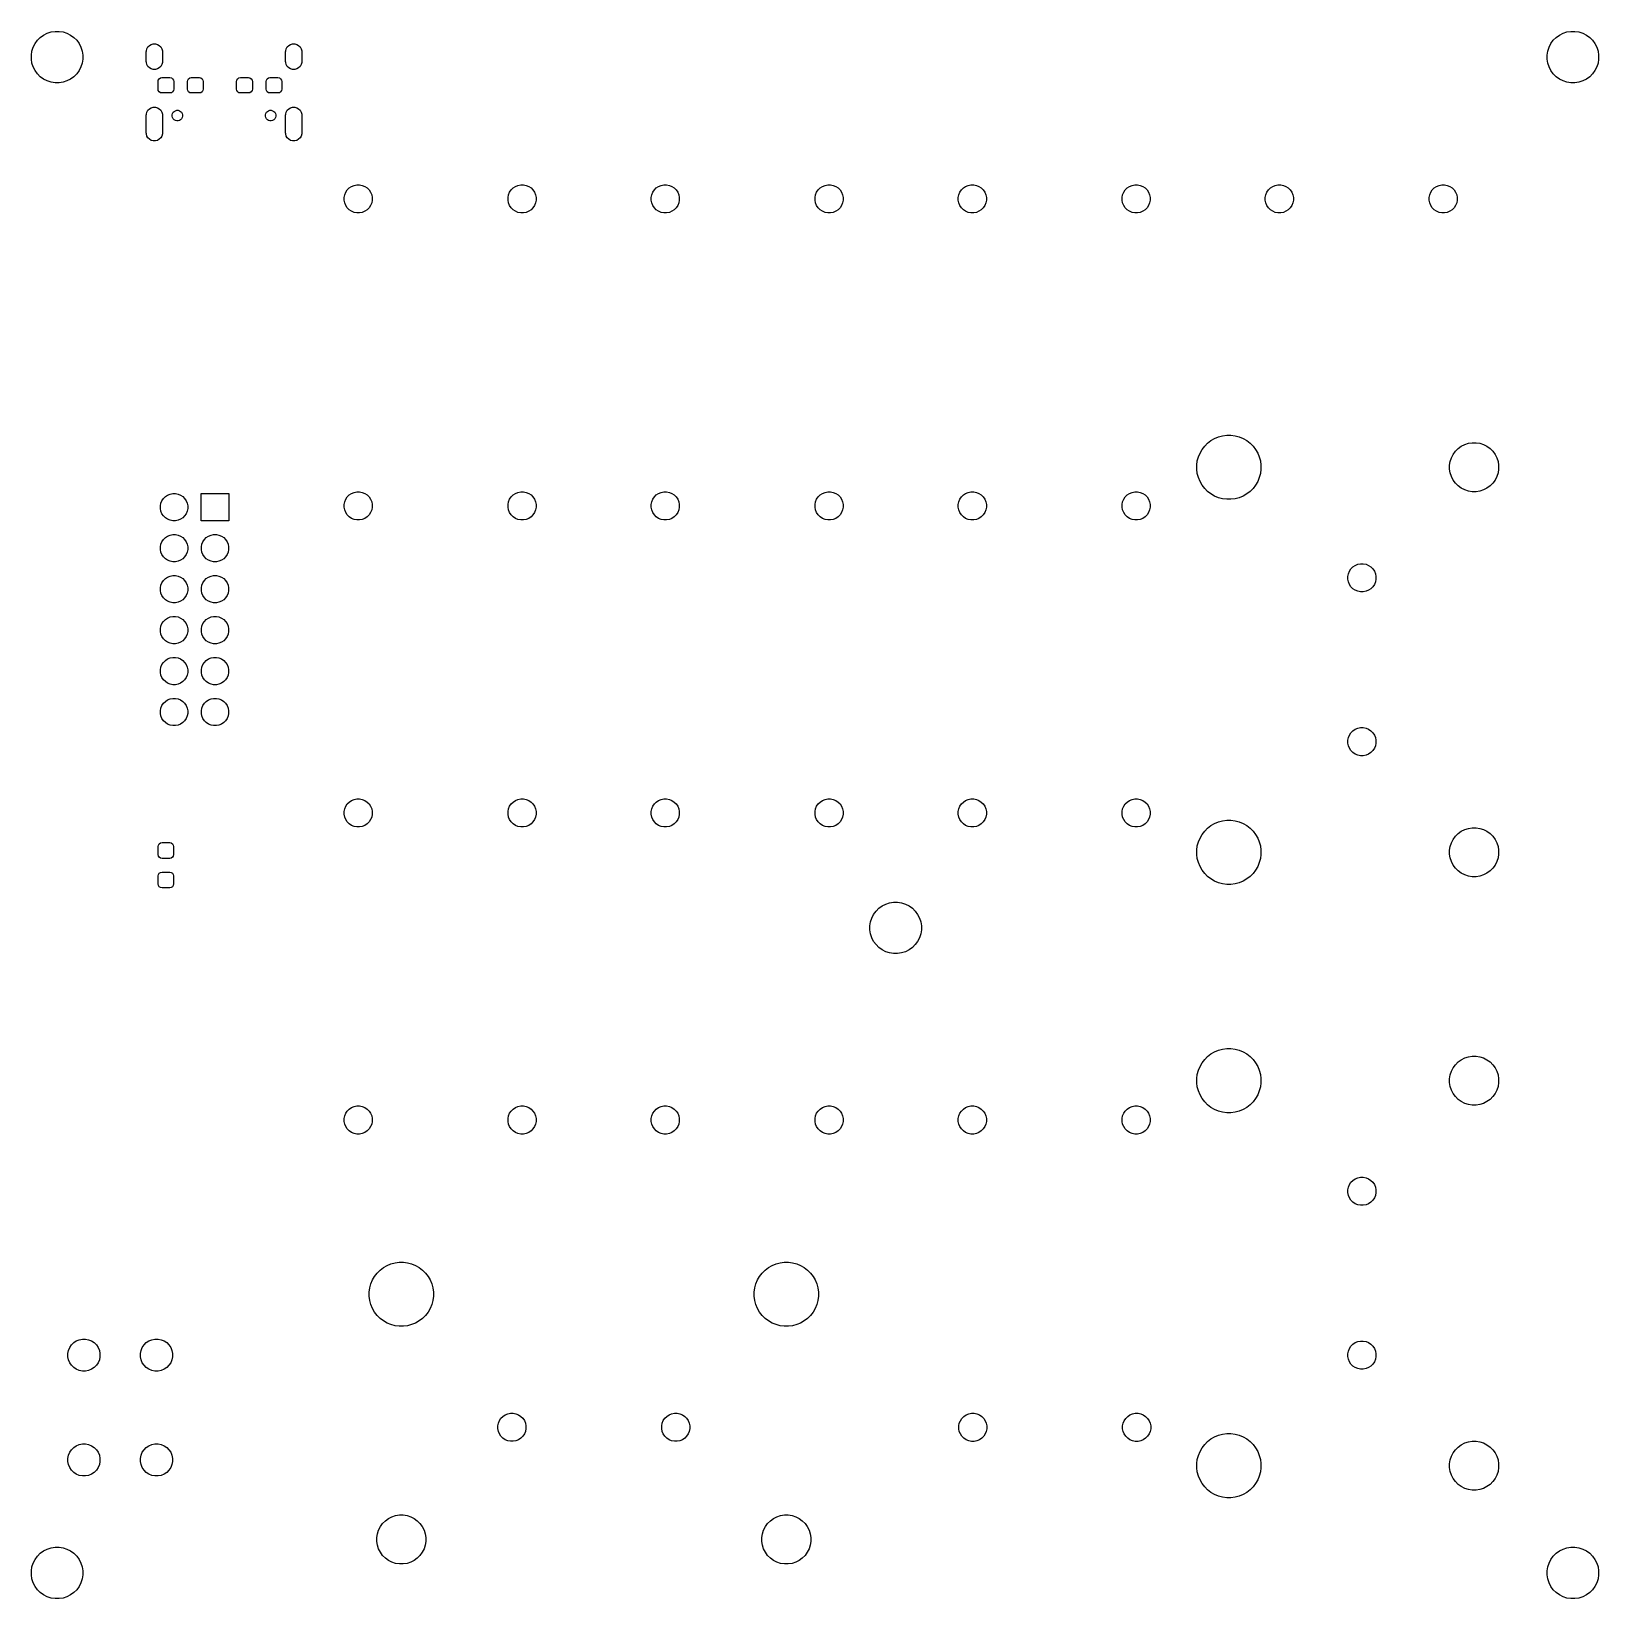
# Model space of a CAD drawing. Extents: x 118.4 to 215.6, y -141.6 to -44.4.
import ezdxf

# ---------------------------------------------------------------- set-up
doc = ezdxf.new("R2010")
doc.units = 0
doc.layers.add('BLACK', color=7, linetype='CONTINUOUS')

msp = doc.modelspace()

# ---------------------------------------------------------------- linework, layer by layer
at = {"layer": 'BLACK', "linetype": 'CONTINUOUS'}
for p, q in [((118.960883, -44.78335), (119.164002, -44.635776)), ((119.164002, -44.635776), (119.387707, -44.521793)), ((119.387707, -44.521793), (119.626487, -44.444208)), ((119.626487, -44.444208), (119.874465, -44.404932)), ((119.874465, -44.404932), (120.125535, -44.404932)), ((120.125535, -44.404932), (120.373513, -44.444208)), ((120.373513, -44.444208), (120.612293, -44.521793)), ((120.612293, -44.521793), (120.835998, -44.635776)), ((120.835998, -44.635776), (121.039117, -44.78335)), ((212.960883, -44.78335), (213.164002, -44.635776)), ((213.164002, -44.635776), (213.387707, -44.521793)), ((213.387707, -44.521793), (213.626487, -44.444208)), ((213.626487, -44.444208), (213.874465, -44.404932)), ((213.874465, -44.404932), (214.125535, -44.404932)), ((214.125535, -44.404932), (214.373513, -44.444208)), ((214.373513, -44.444208), (214.612293, -44.521793)), ((214.612293, -44.521793), (214.835998, -44.635776)), ((214.835998, -44.635776), (215.039117, -44.78335)), ((118.404932, -45.874465), (118.444208, -45.626487)), ((118.444208, -45.626487), (118.521793, -45.387707)), ((118.521793, -45.387707), (118.635776, -45.164002)), ((118.635776, -45.164002), (118.78335, -44.960883)), ((118.78335, -44.960883), (118.960883, -44.78335)), ((121.039117, -44.78335), (121.21665, -44.960883)), ((121.21665, -44.960883), (121.364224, -45.164002)), ((121.364224, -45.164002), (121.478207, -45.387707)), ((121.478207, -45.387707), (121.555792, -45.626487)), ((121.555792, -45.626487), (121.595068, -45.874465)), ((125.534, -45.674), (125.538278, -45.608737)), ((125.534, -46.274), (125.534, -45.674)), ((125.538278, -45.608737), (125.57206, -45.482658)), ((125.57206, -45.482658), (125.637323, -45.369619)), ((125.637323, -45.369619), (125.729619, -45.277323)), ((125.729619, -45.277323), (125.842658, -45.21206)), ((125.842658, -45.21206), (125.968737, -45.178278)), ((125.968737, -45.178278), (126.099263, -45.178278)), ((126.099263, -45.178278), (126.225342, -45.21206)), ((126.225342, -45.21206), (126.338381, -45.277323)), ((126.338381, -45.277323), (126.430677, -45.369619)), ((126.430677, -45.369619), (126.49594, -45.482658)), ((126.49594, -45.482658), (126.529722, -45.608737)), ((126.529722, -45.608737), (126.534, -45.674)), ((126.534, -45.674), (126.534, -46.274)), ((134.174, -45.674), (134.178278, -45.608737)), ((134.174, -46.274), (134.174, -45.674)), ((134.178278, -45.608737), (134.21206, -45.482658)), ((134.21206, -45.482658), (134.277323, -45.369619)), ((134.277323, -45.369619), (134.369619, -45.277323)), ((134.369619, -45.277323), (134.482658, -45.21206)), ((134.482658, -45.21206), (134.608737, -45.178278)), ((134.608737, -45.178278), (134.739263, -45.178278)), ((134.739263, -45.178278), (134.865342, -45.21206)), ((134.865342, -45.21206), (134.978381, -45.277323)), ((134.978381, -45.277323), (135.070677, -45.369619)), ((135.070677, -45.369619), (135.13594, -45.482658)), ((135.13594, -45.482658), (135.169722, -45.608737)), ((135.169722, -45.608737), (135.174, -45.674)), ((135.174, -45.674), (135.174, -46.274)), ((212.404932, -45.874465), (212.444208, -45.626487)), ((212.444208, -45.626487), (212.521793, -45.387707)), ((212.521793, -45.387707), (212.635776, -45.164002)), ((212.635776, -45.164002), (212.78335, -44.960883)), ((212.78335, -44.960883), (212.960883, -44.78335)), ((215.039117, -44.78335), (215.21665, -44.960883)), ((215.21665, -44.960883), (215.364224, -45.164002)), ((215.364224, -45.164002), (215.478207, -45.387707)), ((215.478207, -45.387707), (215.555792, -45.626487)), ((215.555792, -45.626487), (215.595068, -45.874465)), ((118.404932, -46.125535), (118.404932, -45.874465)), ((118.444208, -46.373513), (118.404932, -46.125535)), ((118.521793, -46.612293), (118.444208, -46.373513)), ((118.635776, -46.835998), (118.521793, -46.612293)), ((121.478207, -46.612293), (121.364224, -46.835998)), ((121.555792, -46.373513), (121.478207, -46.612293)), ((121.595068, -46.125535), (121.555792, -46.373513)), ((121.595068, -45.874465), (121.595068, -46.125535)), ((125.538278, -46.339263), (125.534, -46.274)), ((125.57206, -46.465342), (125.538278, -46.339263)), ((125.637323, -46.578381), (125.57206, -46.465342)), ((125.729619, -46.670677), (125.637323, -46.578381)), ((126.430677, -46.578381), (126.338381, -46.670677)), ((126.49594, -46.465342), (126.430677, -46.578381)), ((126.529722, -46.339263), (126.49594, -46.465342)), ((126.534, -46.274), (126.529722, -46.339263)), ((134.178278, -46.339263), (134.174, -46.274)), ((134.21206, -46.465342), (134.178278, -46.339263)), ((134.277323, -46.578381), (134.21206, -46.465342)), ((134.369619, -46.670677), (134.277323, -46.578381)), ((135.070677, -46.578381), (134.978381, -46.670677)), ((135.13594, -46.465342), (135.070677, -46.578381)), ((135.169722, -46.339263), (135.13594, -46.465342)), ((135.174, -46.274), (135.169722, -46.339263)), ((212.404932, -46.125535), (212.404932, -45.874465)), ((212.444208, -46.373513), (212.404932, -46.125535)), ((212.521793, -46.612293), (212.444208, -46.373513)), ((212.635776, -46.835998), (212.521793, -46.612293)), ((215.478207, -46.612293), (215.364224, -46.835998)), ((215.555792, -46.373513), (215.478207, -46.612293)), ((215.595068, -46.125535), (215.555792, -46.373513)), ((215.595068, -45.874465), (215.595068, -46.125535)), ((118.78335, -47.039117), (118.635776, -46.835998)), ((118.960883, -47.21665), (118.78335, -47.039117)), ((119.164002, -47.364224), (118.960883, -47.21665)), ((119.387707, -47.478207), (119.164002, -47.364224)), ((119.626487, -47.555792), (119.387707, -47.478207)), ((119.874465, -47.595068), (119.626487, -47.555792)), ((120.125535, -47.595068), (119.874465, -47.595068)), ((120.373513, -47.555792), (120.125535, -47.595068)), ((120.612293, -47.478207), (120.373513, -47.555792)), ((120.835998, -47.364224), (120.612293, -47.478207)), ((121.039117, -47.21665), (120.835998, -47.364224)), ((121.21665, -47.039117), (121.039117, -47.21665)), ((121.364224, -46.835998), (121.21665, -47.039117)), ((125.842658, -46.73594), (125.729619, -46.670677)), ((125.968737, -46.769722), (125.842658, -46.73594)), ((126.099263, -46.769722), (125.968737, -46.769722)), ((126.225342, -46.73594), (126.099263, -46.769722)), ((126.338381, -46.670677), (126.225342, -46.73594)), ((126.261, -47.5145), (126.279079, -47.423613)), ((126.261, -47.9895), (126.261, -47.5145)), ((126.279079, -47.423613), (126.330562, -47.346562)), ((126.330562, -47.346562), (126.407613, -47.295079)), ((126.407613, -47.295079), (126.4985, -47.277)), ((126.4985, -47.277), (126.9985, -47.277)), ((126.9985, -47.277), (127.089387, -47.295079)), ((127.089387, -47.295079), (127.166438, -47.346562)), ((127.166438, -47.346562), (127.217921, -47.423613)), ((127.217921, -47.423613), (127.236, -47.5145)), ((127.236, -47.5145), (127.236, -47.9895)), ((128.086, -47.5145), (128.104079, -47.423613)), ((128.086, -47.9895), (128.086, -47.5145)), ((128.104079, -47.423613), (128.155562, -47.346562)), ((128.155562, -47.346562), (128.232613, -47.295079)), ((128.232613, -47.295079), (128.3235, -47.277)), ((128.3235, -47.277), (128.8235, -47.277)), ((128.8235, -47.277), (128.914387, -47.295079)), ((128.914387, -47.295079), (128.991438, -47.346562)), ((128.991438, -47.346562), (129.042921, -47.423613)), ((129.042921, -47.423613), (129.061, -47.5145)), ((129.061, -47.5145), (129.061, -47.9895)), ((131.134, -47.5145), (131.152079, -47.423613)), ((131.134, -47.9895), (131.134, -47.5145)), ((131.152079, -47.423613), (131.203562, -47.346562)), ((131.203562, -47.346562), (131.280613, -47.295079)), ((131.280613, -47.295079), (131.3715, -47.277)), ((131.3715, -47.277), (131.8715, -47.277)), ((131.8715, -47.277), (131.962387, -47.295079)), ((131.962387, -47.295079), (132.039438, -47.346562)), ((132.039438, -47.346562), (132.090921, -47.423613)), ((132.090921, -47.423613), (132.109, -47.5145)), ((132.109, -47.5145), (132.109, -47.9895)), ((132.959, -47.5145), (132.977079, -47.423613)), ((132.959, -47.9895), (132.959, -47.5145)), ((132.977079, -47.423613), (133.028562, -47.346562)), ((133.028562, -47.346562), (133.105613, -47.295079)), ((133.105613, -47.295079), (133.1965, -47.277)), ((133.1965, -47.277), (133.6965, -47.277)), ((133.6965, -47.277), (133.787387, -47.295079)), ((133.787387, -47.295079), (133.864438, -47.346562)), ((133.864438, -47.346562), (133.915921, -47.423613)), ((133.915921, -47.423613), (133.934, -47.5145)), ((133.934, -47.5145), (133.934, -47.9895)), ((134.482658, -46.73594), (134.369619, -46.670677)), ((134.608737, -46.769722), (134.482658, -46.73594)), ((134.739263, -46.769722), (134.608737, -46.769722)), ((134.865342, -46.73594), (134.739263, -46.769722)), ((134.978381, -46.670677), (134.865342, -46.73594)), ((212.78335, -47.039117), (212.635776, -46.835998)), ((212.960883, -47.21665), (212.78335, -47.039117)), ((213.164002, -47.364224), (212.960883, -47.21665)), ((213.387707, -47.478207), (213.164002, -47.364224)), ((213.626487, -47.555792), (213.387707, -47.478207)), ((213.874465, -47.595068), (213.626487, -47.555792)), ((214.125535, -47.595068), (213.874465, -47.595068)), ((214.373513, -47.555792), (214.125535, -47.595068)), ((214.612293, -47.478207), (214.373513, -47.555792)), ((214.835998, -47.364224), (214.612293, -47.478207)), ((215.039117, -47.21665), (214.835998, -47.364224)), ((215.21665, -47.039117), (215.039117, -47.21665)), ((215.364224, -46.835998), (215.21665, -47.039117)), ((126.279079, -48.080387), (126.261, -47.9895)), ((126.330562, -48.157438), (126.279079, -48.080387)), ((126.407613, -48.208921), (126.330562, -48.157438)), ((126.4985, -48.227), (126.407613, -48.208921)), ((126.9985, -48.227), (126.4985, -48.227)), ((127.089387, -48.208921), (126.9985, -48.227)), ((127.166438, -48.157438), (127.089387, -48.208921)), ((127.217921, -48.080387), (127.166438, -48.157438)), ((127.236, -47.9895), (127.217921, -48.080387)), ((128.104079, -48.080387), (128.086, -47.9895)), ((128.155562, -48.157438), (128.104079, -48.080387)), ((128.232613, -48.208921), (128.155562, -48.157438)), ((128.3235, -48.227), (128.232613, -48.208921)), ((128.8235, -48.227), (128.3235, -48.227)), ((128.914387, -48.208921), (128.8235, -48.227)), ((128.991438, -48.157438), (128.914387, -48.208921)), ((129.042921, -48.080387), (128.991438, -48.157438)), ((129.061, -47.9895), (129.042921, -48.080387)), ((131.152079, -48.080387), (131.134, -47.9895)), ((131.203562, -48.157438), (131.152079, -48.080387)), ((131.280613, -48.208921), (131.203562, -48.157438)), ((131.3715, -48.227), (131.280613, -48.208921)), ((131.8715, -48.227), (131.3715, -48.227)), ((131.962387, -48.208921), (131.8715, -48.227)), ((132.039438, -48.157438), (131.962387, -48.208921)), ((132.090921, -48.080387), (132.039438, -48.157438)), ((132.109, -47.9895), (132.090921, -48.080387)), ((132.977079, -48.080387), (132.959, -47.9895)), ((133.028562, -48.157438), (132.977079, -48.080387)), ((133.105613, -48.208921), (133.028562, -48.157438)), ((133.1965, -48.227), (133.105613, -48.208921)), ((133.6965, -48.227), (133.1965, -48.227)), ((133.787387, -48.208921), (133.6965, -48.227)), ((133.864438, -48.157438), (133.787387, -48.208921)), ((133.915921, -48.080387), (133.864438, -48.157438)), ((133.934, -47.9895), (133.915921, -48.080387)), ((125.534, -49.604), (125.538278, -49.538737)), ((125.538278, -49.538737), (125.57206, -49.412658)), ((125.57206, -49.412658), (125.637323, -49.299619)), ((125.637323, -49.299619), (125.729619, -49.207323)), ((125.729619, -49.207323), (125.842658, -49.14206)), ((125.842658, -49.14206), (125.968737, -49.108278)), ((125.968737, -49.108278), (126.099263, -49.108278)), ((126.099263, -49.108278), (126.225342, -49.14206)), ((126.225342, -49.14206), (126.338381, -49.207323)), ((126.338381, -49.207323), (126.430677, -49.299619)), ((126.430677, -49.299619), (126.49594, -49.412658)), ((126.49594, -49.412658), (126.529722, -49.538737)), ((126.529722, -49.538737), (126.534, -49.604)), ((127.14178, -49.581579), (127.163739, -49.499628)), ((127.163739, -49.499628), (127.20616, -49.426153)), ((127.20616, -49.426153), (127.266153, -49.36616)), ((127.266153, -49.36616), (127.339628, -49.323739)), ((127.339628, -49.323739), (127.421579, -49.30178)), ((127.421579, -49.30178), (127.506421, -49.30178)), ((127.506421, -49.30178), (127.588372, -49.323739)), ((127.588372, -49.323739), (127.661847, -49.36616)), ((127.661847, -49.36616), (127.72184, -49.426153)), ((127.72184, -49.426153), (127.764261, -49.499628)), ((127.764261, -49.499628), (127.78622, -49.581579)), ((132.92178, -49.581579), (132.943739, -49.499628)), ((132.943739, -49.499628), (132.98616, -49.426153)), ((132.98616, -49.426153), (133.046153, -49.36616)), ((133.046153, -49.36616), (133.119628, -49.323739)), ((133.119628, -49.323739), (133.201579, -49.30178)), ((133.201579, -49.30178), (133.286421, -49.30178)), ((133.286421, -49.30178), (133.368372, -49.323739)), ((133.368372, -49.323739), (133.441847, -49.36616)), ((133.441847, -49.36616), (133.50184, -49.426153)), ((133.50184, -49.426153), (133.544261, -49.499628)), ((133.544261, -49.499628), (133.56622, -49.581579)), ((134.174, -49.604), (134.178278, -49.538737)), ((134.178278, -49.538737), (134.21206, -49.412658)), ((134.21206, -49.412658), (134.277323, -49.299619)), ((134.277323, -49.299619), (134.369619, -49.207323)), ((134.369619, -49.207323), (134.482658, -49.14206)), ((134.482658, -49.14206), (134.608737, -49.108278)), ((134.608737, -49.108278), (134.739263, -49.108278)), ((134.739263, -49.108278), (134.865342, -49.14206)), ((134.865342, -49.14206), (134.978381, -49.207323)), ((134.978381, -49.207323), (135.070677, -49.299619)), ((135.070677, -49.299619), (135.13594, -49.412658)), ((135.13594, -49.412658), (135.169722, -49.538737)), ((135.169722, -49.538737), (135.174, -49.604)), ((125.534, -50.704), (125.534, -49.604)), ((126.534, -49.604), (126.534, -50.704)), ((127.14178, -49.666421), (127.14178, -49.581579)), ((127.163739, -49.748372), (127.14178, -49.666421)), ((127.20616, -49.821847), (127.163739, -49.748372)), ((127.266153, -49.88184), (127.20616, -49.821847)), ((127.339628, -49.924261), (127.266153, -49.88184)), ((127.421579, -49.94622), (127.339628, -49.924261)), ((127.506421, -49.94622), (127.421579, -49.94622)), ((127.588372, -49.924261), (127.506421, -49.94622)), ((127.661847, -49.88184), (127.588372, -49.924261)), ((127.72184, -49.821847), (127.661847, -49.88184)), ((127.764261, -49.748372), (127.72184, -49.821847)), ((127.78622, -49.666421), (127.764261, -49.748372)), ((127.78622, -49.581579), (127.78622, -49.666421)), ((132.92178, -49.666421), (132.92178, -49.581579)), ((132.943739, -49.748372), (132.92178, -49.666421)), ((132.98616, -49.821847), (132.943739, -49.748372)), ((133.046153, -49.88184), (132.98616, -49.821847)), ((133.119628, -49.924261), (133.046153, -49.88184)), ((133.201579, -49.94622), (133.119628, -49.924261)), ((133.286421, -49.94622), (133.201579, -49.94622)), ((133.368372, -49.924261), (133.286421, -49.94622)), ((133.441847, -49.88184), (133.368372, -49.924261)), ((133.50184, -49.821847), (133.441847, -49.88184)), ((133.544261, -49.748372), (133.50184, -49.821847)), ((133.56622, -49.666421), (133.544261, -49.748372)), ((133.56622, -49.581579), (133.56622, -49.666421)), ((134.174, -50.704), (134.174, -49.604)), ((135.174, -49.604), (135.174, -50.704)), ((125.538278, -50.769263), (125.534, -50.704)), ((125.57206, -50.895342), (125.538278, -50.769263)), ((125.637323, -51.008381), (125.57206, -50.895342)), ((125.729619, -51.100677), (125.637323, -51.008381)), ((125.842658, -51.16594), (125.729619, -51.100677)), ((125.968737, -51.199722), (125.842658, -51.16594)), ((126.099263, -51.199722), (125.968737, -51.199722)), ((126.225342, -51.16594), (126.099263, -51.199722)), ((126.338381, -51.100677), (126.225342, -51.16594)), ((126.430677, -51.008381), (126.338381, -51.100677)), ((126.49594, -50.895342), (126.430677, -51.008381)), ((126.529722, -50.769263), (126.49594, -50.895342)), ((126.534, -50.704), (126.529722, -50.769263)), ((134.178278, -50.769263), (134.174, -50.704)), ((134.21206, -50.895342), (134.178278, -50.769263)), ((134.277323, -51.008381), (134.21206, -50.895342)), ((134.369619, -51.100677), (134.277323, -51.008381)), ((134.482658, -51.16594), (134.369619, -51.100677)), ((134.608737, -51.199722), (134.482658, -51.16594)), ((134.739263, -51.199722), (134.608737, -51.199722)), ((134.865342, -51.16594), (134.739263, -51.199722)), ((134.978381, -51.100677), (134.865342, -51.16594)), ((135.070677, -51.008381), (134.978381, -51.100677)), ((135.13594, -50.895342), (135.070677, -51.008381)), ((135.169722, -50.769263), (135.13594, -50.895342)), ((135.174, -50.704), (135.169722, -50.769263)), ((137.837227, -54.538001), (137.902869, -54.379528)), ((137.902869, -54.379528), (137.998166, -54.236906)), ((137.998166, -54.236906), (138.119456, -54.115616)), ((138.119456, -54.115616), (138.262078, -54.020319)), ((138.262078, -54.020319), (138.420551, -53.954677)), ((138.420551, -53.954677), (138.588785, -53.921213)), ((138.588785, -53.921213), (138.760315, -53.921213)), ((138.760315, -53.921213), (138.928549, -53.954677)), ((138.928549, -53.954677), (139.087022, -54.020319)), ((139.087022, -54.020319), (139.229644, -54.115616)), ((139.229644, -54.115616), (139.350934, -54.236906)), ((139.350934, -54.236906), (139.446231, -54.379528)), ((139.446231, -54.379528), (139.511873, -54.538001)), ((147.997227, -54.538001), (148.062869, -54.379528)), ((148.062869, -54.379528), (148.158166, -54.236906)), ((148.158166, -54.236906), (148.279456, -54.115616)), ((148.279456, -54.115616), (148.422078, -54.020319)), ((148.422078, -54.020319), (148.580551, -53.954677)), ((148.580551, -53.954677), (148.748785, -53.921213)), ((148.748785, -53.921213), (148.920315, -53.921213)), ((148.920315, -53.921213), (149.088549, -53.954677)), ((149.088549, -53.954677), (149.247022, -54.020319)), ((149.247022, -54.020319), (149.389644, -54.115616)), ((149.389644, -54.115616), (149.510934, -54.236906)), ((149.510934, -54.236906), (149.606231, -54.379528)), ((149.606231, -54.379528), (149.671873, -54.538001)), ((156.877227, -54.538001), (156.942869, -54.379528)), ((156.942869, -54.379528), (157.038166, -54.236906)), ((157.038166, -54.236906), (157.159456, -54.115616)), ((157.159456, -54.115616), (157.302078, -54.020319)), ((157.302078, -54.020319), (157.460551, -53.954677)), ((157.460551, -53.954677), (157.628785, -53.921213)), ((157.628785, -53.921213), (157.800315, -53.921213)), ((157.800315, -53.921213), (157.968549, -53.954677)), ((157.968549, -53.954677), (158.127022, -54.020319)), ((158.127022, -54.020319), (158.269644, -54.115616)), ((158.269644, -54.115616), (158.390934, -54.236906)), ((158.390934, -54.236906), (158.486231, -54.379528)), ((158.486231, -54.379528), (158.551873, -54.538001)), ((167.037227, -54.538001), (167.102869, -54.379528)), ((167.102869, -54.379528), (167.198166, -54.236906)), ((167.198166, -54.236906), (167.319456, -54.115616)), ((167.319456, -54.115616), (167.462078, -54.020319)), ((167.462078, -54.020319), (167.620551, -53.954677)), ((167.620551, -53.954677), (167.788785, -53.921213)), ((167.788785, -53.921213), (167.960315, -53.921213)), ((167.960315, -53.921213), (168.128549, -53.954677)), ((168.128549, -53.954677), (168.287022, -54.020319)), ((168.287022, -54.020319), (168.429644, -54.115616)), ((168.429644, -54.115616), (168.550934, -54.236906)), ((168.550934, -54.236906), (168.646231, -54.379528)), ((168.646231, -54.379528), (168.711873, -54.538001)), ((175.917227, -54.538001), (175.982869, -54.379528)), ((175.982869, -54.379528), (176.078166, -54.236906)), ((176.078166, -54.236906), (176.199456, -54.115616)), ((176.199456, -54.115616), (176.342078, -54.020319)), ((176.342078, -54.020319), (176.500551, -53.954677)), ((176.500551, -53.954677), (176.668785, -53.921213)), ((176.668785, -53.921213), (176.840315, -53.921213)), ((176.840315, -53.921213), (177.008549, -53.954677)), ((177.008549, -53.954677), (177.167022, -54.020319)), ((177.167022, -54.020319), (177.309644, -54.115616)), ((177.309644, -54.115616), (177.430934, -54.236906)), ((177.430934, -54.236906), (177.526231, -54.379528)), ((177.526231, -54.379528), (177.591873, -54.538001)), ((186.077227, -54.538001), (186.142869, -54.379528)), ((186.142869, -54.379528), (186.238166, -54.236906)), ((186.238166, -54.236906), (186.359456, -54.115616)), ((186.359456, -54.115616), (186.502078, -54.020319)), ((186.502078, -54.020319), (186.660551, -53.954677)), ((186.660551, -53.954677), (186.828785, -53.921213)), ((186.828785, -53.921213), (187.000315, -53.921213)), ((187.000315, -53.921213), (187.168549, -53.954677)), ((187.168549, -53.954677), (187.327022, -54.020319)), ((187.327022, -54.020319), (187.469644, -54.115616)), ((187.469644, -54.115616), (187.590934, -54.236906)), ((187.590934, -54.236906), (187.686231, -54.379528)), ((187.686231, -54.379528), (187.751873, -54.538001)), ((194.957227, -54.538001), (195.022869, -54.379528)), ((195.022869, -54.379528), (195.118166, -54.236906)), ((195.118166, -54.236906), (195.239456, -54.115616)), ((195.239456, -54.115616), (195.382078, -54.020319)), ((195.382078, -54.020319), (195.540551, -53.954677)), ((195.540551, -53.954677), (195.708785, -53.921213)), ((195.708785, -53.921213), (195.880315, -53.921213)), ((195.880315, -53.921213), (196.048549, -53.954677)), ((196.048549, -53.954677), (196.207022, -54.020319)), ((196.207022, -54.020319), (196.349644, -54.115616)), ((196.349644, -54.115616), (196.470934, -54.236906)), ((196.470934, -54.236906), (196.566231, -54.379528)), ((196.566231, -54.379528), (196.631873, -54.538001)), ((205.117227, -54.538001), (205.182869, -54.379528)), ((205.182869, -54.379528), (205.278166, -54.236906)), ((205.278166, -54.236906), (205.399456, -54.115616)), ((205.399456, -54.115616), (205.542078, -54.020319)), ((205.542078, -54.020319), (205.700551, -53.954677)), ((205.700551, -53.954677), (205.868785, -53.921213)), ((205.868785, -53.921213), (206.040315, -53.921213)), ((206.040315, -53.921213), (206.208549, -53.954677)), ((206.208549, -53.954677), (206.367022, -54.020319)), ((206.367022, -54.020319), (206.509644, -54.115616)), ((206.509644, -54.115616), (206.630934, -54.236906)), ((206.630934, -54.236906), (206.726231, -54.379528)), ((206.726231, -54.379528), (206.791873, -54.538001)), ((137.803763, -54.706235), (137.837227, -54.538001)), ((137.803763, -54.877765), (137.803763, -54.706235)), ((137.837227, -55.045999), (137.803763, -54.877765)), ((137.902869, -55.204472), (137.837227, -55.045999)), ((137.998166, -55.347094), (137.902869, -55.204472)), ((138.119456, -55.468384), (137.998166, -55.347094)), ((139.350934, -55.347094), (139.229644, -55.468384)), ((139.446231, -55.204472), (139.350934, -55.347094)), ((139.511873, -55.045999), (139.446231, -55.204472)), ((139.511873, -54.538001), (139.545337, -54.706235)), ((139.545337, -54.877765), (139.511873, -55.045999)), ((139.545337, -54.706235), (139.545337, -54.877765)), ((147.963763, -54.706235), (147.997227, -54.538001)), ((147.963763, -54.877765), (147.963763, -54.706235)), ((147.997227, -55.045999), (147.963763, -54.877765)), ((148.062869, -55.204472), (147.997227, -55.045999)), ((148.158166, -55.347094), (148.062869, -55.204472)), ((148.279456, -55.468384), (148.158166, -55.347094)), ((149.510934, -55.347094), (149.389644, -55.468384)), ((149.606231, -55.204472), (149.510934, -55.347094)), ((149.671873, -55.045999), (149.606231, -55.204472)), ((149.671873, -54.538001), (149.705337, -54.706235)), ((149.705337, -54.877765), (149.671873, -55.045999)), ((149.705337, -54.706235), (149.705337, -54.877765)), ((156.843763, -54.706235), (156.877227, -54.538001)), ((156.843763, -54.877765), (156.843763, -54.706235)), ((156.877227, -55.045999), (156.843763, -54.877765)), ((156.942869, -55.204472), (156.877227, -55.045999)), ((157.038166, -55.347094), (156.942869, -55.204472)), ((157.159456, -55.468384), (157.038166, -55.347094)), ((158.390934, -55.347094), (158.269644, -55.468384)), ((158.486231, -55.204472), (158.390934, -55.347094)), ((158.551873, -55.045999), (158.486231, -55.204472)), ((158.551873, -54.538001), (158.585337, -54.706235)), ((158.585337, -54.877765), (158.551873, -55.045999)), ((158.585337, -54.706235), (158.585337, -54.877765)), ((167.003763, -54.706235), (167.037227, -54.538001)), ((167.003763, -54.877765), (167.003763, -54.706235)), ((167.037227, -55.045999), (167.003763, -54.877765)), ((167.102869, -55.204472), (167.037227, -55.045999)), ((167.198166, -55.347094), (167.102869, -55.204472)), ((167.319456, -55.468384), (167.198166, -55.347094)), ((168.550934, -55.347094), (168.429644, -55.468384)), ((168.646231, -55.204472), (168.550934, -55.347094)), ((168.711873, -55.045999), (168.646231, -55.204472)), ((168.711873, -54.538001), (168.745337, -54.706235)), ((168.745337, -54.877765), (168.711873, -55.045999)), ((168.745337, -54.706235), (168.745337, -54.877765)), ((175.883763, -54.706235), (175.917227, -54.538001)), ((175.883763, -54.877765), (175.883763, -54.706235)), ((175.917227, -55.045999), (175.883763, -54.877765)), ((175.982869, -55.204472), (175.917227, -55.045999)), ((176.078166, -55.347094), (175.982869, -55.204472)), ((176.199456, -55.468384), (176.078166, -55.347094)), ((177.430934, -55.347094), (177.309644, -55.468384)), ((177.526231, -55.204472), (177.430934, -55.347094)), ((177.591873, -55.045999), (177.526231, -55.204472)), ((177.591873, -54.538001), (177.625337, -54.706235)), ((177.625337, -54.877765), (177.591873, -55.045999)), ((177.625337, -54.706235), (177.625337, -54.877765)), ((186.043763, -54.706235), (186.077227, -54.538001)), ((186.043763, -54.877765), (186.043763, -54.706235)), ((186.077227, -55.045999), (186.043763, -54.877765)), ((186.142869, -55.204472), (186.077227, -55.045999)), ((186.238166, -55.347094), (186.142869, -55.204472)), ((186.359456, -55.468384), (186.238166, -55.347094)), ((187.590934, -55.347094), (187.469644, -55.468384)), ((187.686231, -55.204472), (187.590934, -55.347094)), ((187.751873, -55.045999), (187.686231, -55.204472)), ((187.751873, -54.538001), (187.785337, -54.706235)), ((187.785337, -54.877765), (187.751873, -55.045999)), ((187.785337, -54.706235), (187.785337, -54.877765)), ((194.923763, -54.706235), (194.957227, -54.538001)), ((194.923763, -54.877765), (194.923763, -54.706235)), ((194.957227, -55.045999), (194.923763, -54.877765)), ((195.022869, -55.204472), (194.957227, -55.045999)), ((195.118166, -55.347094), (195.022869, -55.204472)), ((195.239456, -55.468384), (195.118166, -55.347094)), ((196.470934, -55.347094), (196.349644, -55.468384)), ((196.566231, -55.204472), (196.470934, -55.347094)), ((196.631873, -55.045999), (196.566231, -55.204472)), ((196.631873, -54.538001), (196.665337, -54.706235)), ((196.665337, -54.877765), (196.631873, -55.045999)), ((196.665337, -54.706235), (196.665337, -54.877765)), ((205.083763, -54.706235), (205.117227, -54.538001)), ((205.083763, -54.877765), (205.083763, -54.706235)), ((205.117227, -55.045999), (205.083763, -54.877765)), ((205.182869, -55.204472), (205.117227, -55.045999)), ((205.278166, -55.347094), (205.182869, -55.204472)), ((205.399456, -55.468384), (205.278166, -55.347094)), ((206.630934, -55.347094), (206.509644, -55.468384)), ((206.726231, -55.204472), (206.630934, -55.347094)), ((206.791873, -55.045999), (206.726231, -55.204472)), ((206.791873, -54.538001), (206.825337, -54.706235)), ((206.825337, -54.877765), (206.791873, -55.045999)), ((206.825337, -54.706235), (206.825337, -54.877765)), ((138.262078, -55.563681), (138.119456, -55.468384)), ((138.420551, -55.629323), (138.262078, -55.563681)), ((138.588785, -55.662787), (138.420551, -55.629323)), ((138.760315, -55.662787), (138.588785, -55.662787)), ((138.928549, -55.629323), (138.760315, -55.662787)), ((139.087022, -55.563681), (138.928549, -55.629323)), ((139.229644, -55.468384), (139.087022, -55.563681)), ((148.422078, -55.563681), (148.279456, -55.468384)), ((148.580551, -55.629323), (148.422078, -55.563681)), ((148.748785, -55.662787), (148.580551, -55.629323)), ((148.920315, -55.662787), (148.748785, -55.662787)), ((149.088549, -55.629323), (148.920315, -55.662787)), ((149.247022, -55.563681), (149.088549, -55.629323)), ((149.389644, -55.468384), (149.247022, -55.563681)), ((157.302078, -55.563681), (157.159456, -55.468384)), ((157.460551, -55.629323), (157.302078, -55.563681)), ((157.628785, -55.662787), (157.460551, -55.629323)), ((157.800315, -55.662787), (157.628785, -55.662787)), ((157.968549, -55.629323), (157.800315, -55.662787)), ((158.127022, -55.563681), (157.968549, -55.629323)), ((158.269644, -55.468384), (158.127022, -55.563681)), ((167.462078, -55.563681), (167.319456, -55.468384)), ((167.620551, -55.629323), (167.462078, -55.563681)), ((167.788785, -55.662787), (167.620551, -55.629323)), ((167.960315, -55.662787), (167.788785, -55.662787)), ((168.128549, -55.629323), (167.960315, -55.662787)), ((168.287022, -55.563681), (168.128549, -55.629323)), ((168.429644, -55.468384), (168.287022, -55.563681)), ((176.342078, -55.563681), (176.199456, -55.468384)), ((176.500551, -55.629323), (176.342078, -55.563681)), ((176.668785, -55.662787), (176.500551, -55.629323)), ((176.840315, -55.662787), (176.668785, -55.662787)), ((177.008549, -55.629323), (176.840315, -55.662787)), ((177.167022, -55.563681), (177.008549, -55.629323)), ((177.309644, -55.468384), (177.167022, -55.563681)), ((186.502078, -55.563681), (186.359456, -55.468384)), ((186.660551, -55.629323), (186.502078, -55.563681)), ((186.828785, -55.662787), (186.660551, -55.629323)), ((187.000315, -55.662787), (186.828785, -55.662787)), ((187.168549, -55.629323), (187.000315, -55.662787)), ((187.327022, -55.563681), (187.168549, -55.629323)), ((187.469644, -55.468384), (187.327022, -55.563681)), ((195.382078, -55.563681), (195.239456, -55.468384)), ((195.540551, -55.629323), (195.382078, -55.563681)), ((195.708785, -55.662787), (195.540551, -55.629323)), ((195.880315, -55.662787), (195.708785, -55.662787)), ((196.048549, -55.629323), (195.880315, -55.662787)), ((196.207022, -55.563681), (196.048549, -55.629323)), ((196.349644, -55.468384), (196.207022, -55.563681)), ((205.542078, -55.563681), (205.399456, -55.468384)), ((205.700551, -55.629323), (205.542078, -55.563681)), ((205.868785, -55.662787), (205.700551, -55.629323)), ((206.040315, -55.662787), (205.868785, -55.662787)), ((206.208549, -55.629323), (206.040315, -55.662787)), ((206.367022, -55.563681), (206.208549, -55.629323)), ((206.509644, -55.468384), (206.367022, -55.563681)), ((191.164907, -70.11933), (191.34933, -69.934907)), ((191.34933, -69.934907), (191.556249, -69.776133)), ((191.556249, -69.776133), (191.782121, -69.645725)), ((191.782121, -69.645725), (192.023082, -69.545916)), ((192.023082, -69.545916), (192.275009, -69.478412)), ((192.275009, -69.478412), (192.533593, -69.444369)), ((192.533593, -69.444369), (192.794407, -69.444369)), ((192.794407, -69.444369), (193.052991, -69.478412)), ((193.052991, -69.478412), (193.304918, -69.545916)), ((193.304918, -69.545916), (193.545879, -69.645725)), ((193.545879, -69.645725), (193.771751, -69.776133)), ((193.771751, -69.776133), (193.97867, -69.934907)), ((193.97867, -69.934907), (194.163093, -70.11933)), ((207.29079, -70.026008), (207.518229, -69.952108)), ((207.518229, -69.952108), (207.754428, -69.914698)), ((207.754428, -69.914698), (207.993572, -69.914698)), ((207.993572, -69.914698), (208.229771, -69.952108)), ((208.229771, -69.952108), (208.45721, -70.026008)), ((190.708412, -71.045009), (190.775916, -70.793082)), ((190.775916, -70.793082), (190.875725, -70.552121)), ((190.875725, -70.552121), (191.006133, -70.326249)), ((191.006133, -70.326249), (191.164907, -70.11933)), ((194.163093, -70.11933), (194.321867, -70.326249)), ((194.321867, -70.326249), (194.452275, -70.552121)), ((194.452275, -70.552121), (194.552084, -70.793082)), ((194.552084, -70.793082), (194.619588, -71.045009)), ((206.392108, -71.078229), (206.466008, -70.85079)), ((206.466008, -70.85079), (206.574576, -70.637712)), ((206.574576, -70.637712), (206.715141, -70.444241)), ((206.715141, -70.444241), (206.884241, -70.275141)), ((206.884241, -70.275141), (207.077712, -70.134576)), ((207.077712, -70.134576), (207.29079, -70.026008)), ((208.45721, -70.026008), (208.670288, -70.134576)), ((208.670288, -70.134576), (208.863759, -70.275141)), ((208.863759, -70.275141), (209.032859, -70.444241)), ((209.032859, -70.444241), (209.173424, -70.637712)), ((209.173424, -70.637712), (209.281992, -70.85079)), ((209.281992, -70.85079), (209.355892, -71.078229)), ((190.674369, -71.303593), (190.708412, -71.045009)), ((190.674369, -71.564407), (190.674369, -71.303593)), ((190.708412, -71.822991), (190.674369, -71.564407)), ((190.775916, -72.074918), (190.708412, -71.822991)), ((194.619588, -71.822991), (194.552084, -72.074918)), ((194.619588, -71.045009), (194.653631, -71.303593)), ((194.653631, -71.564407), (194.619588, -71.822991)), ((194.653631, -71.303593), (194.653631, -71.564407)), ((206.354698, -71.314428), (206.392108, -71.078229)), ((206.354698, -71.553572), (206.354698, -71.314428)), ((206.392108, -71.789771), (206.354698, -71.553572)), ((206.466008, -72.01721), (206.392108, -71.789771)), ((209.355892, -71.789771), (209.281992, -72.01721)), ((209.355892, -71.078229), (209.393302, -71.314428)), ((209.393302, -71.553572), (209.355892, -71.789771)), ((209.393302, -71.314428), (209.393302, -71.553572)), ((190.875725, -72.315879), (190.775916, -72.074918)), ((191.006133, -72.541751), (190.875725, -72.315879)), ((191.164907, -72.74867), (191.006133, -72.541751)), ((191.34933, -72.933093), (191.164907, -72.74867)), ((194.163093, -72.74867), (193.97867, -72.933093)), ((194.321867, -72.541751), (194.163093, -72.74867)), ((194.452275, -72.315879), (194.321867, -72.541751)), ((194.552084, -72.074918), (194.452275, -72.315879)), ((206.574576, -72.230288), (206.466008, -72.01721)), ((206.715141, -72.423759), (206.574576, -72.230288)), ((206.884241, -72.592859), (206.715141, -72.423759)), ((207.077712, -72.733424), (206.884241, -72.592859)), ((207.29079, -72.841992), (207.077712, -72.733424)), ((207.518229, -72.915892), (207.29079, -72.841992)), ((208.45721, -72.841992), (208.229771, -72.915892)), ((208.670288, -72.733424), (208.45721, -72.841992)), ((208.863759, -72.592859), (208.670288, -72.733424)), ((209.032859, -72.423759), (208.863759, -72.592859)), ((209.173424, -72.230288), (209.032859, -72.423759)), ((209.281992, -72.01721), (209.173424, -72.230288)), ((126.408093, -73.830685), (126.440601, -73.667258)), ((126.408093, -73.997315), (126.408093, -73.830685)), ((126.440601, -73.667258), (126.504367, -73.513313)), ((126.504367, -73.513313), (126.596941, -73.374766)), ((126.596941, -73.374766), (126.714766, -73.256941)), ((126.714766, -73.256941), (126.853313, -73.164367)), ((126.853313, -73.164367), (127.007258, -73.100601)), ((127.007258, -73.100601), (127.170685, -73.068093)), ((127.170685, -73.068093), (127.337315, -73.068093)), ((127.337315, -73.068093), (127.500742, -73.100601)), ((127.500742, -73.100601), (127.654687, -73.164367)), ((127.654687, -73.164367), (127.793234, -73.256941)), ((127.793234, -73.256941), (127.911059, -73.374766)), ((127.911059, -73.374766), (128.003633, -73.513313)), ((128.003633, -73.513313), (128.067399, -73.667258)), ((128.067399, -73.667258), (128.099907, -73.830685)), ((128.099907, -73.830685), (128.099907, -73.997315)), ((128.944, -74.764), (128.944, -73.064)), ((128.944, -73.064), (130.644, -73.064)), ((130.644, -73.064), (130.644, -74.764)), ((137.803763, -73.746235), (137.837227, -73.578001)), ((137.803763, -73.917765), (137.803763, -73.746235)), ((137.837227, -73.578001), (137.902869, -73.419528)), ((137.902869, -73.419528), (137.998166, -73.276906)), ((137.998166, -73.276906), (138.119456, -73.155616)), ((138.119456, -73.155616), (138.262078, -73.060319)), ((138.262078, -73.060319), (138.420551, -72.994677)), ((138.420551, -72.994677), (138.588785, -72.961213)), ((138.588785, -72.961213), (138.760315, -72.961213)), ((138.760315, -72.961213), (138.928549, -72.994677)), ((138.928549, -72.994677), (139.087022, -73.060319)), ((139.087022, -73.060319), (139.229644, -73.155616)), ((139.229644, -73.155616), (139.350934, -73.276906)), ((139.350934, -73.276906), (139.446231, -73.419528)), ((139.446231, -73.419528), (139.511873, -73.578001)), ((139.511873, -73.578001), (139.545337, -73.746235)), ((139.545337, -73.746235), (139.545337, -73.917765)), ((147.963763, -73.746235), (147.997227, -73.578001)), ((147.963763, -73.917765), (147.963763, -73.746235)), ((147.997227, -73.578001), (148.062869, -73.419528)), ((148.062869, -73.419528), (148.158166, -73.276906)), ((148.158166, -73.276906), (148.279456, -73.155616)), ((148.279456, -73.155616), (148.422078, -73.060319)), ((148.422078, -73.060319), (148.580551, -72.994677)), ((148.580551, -72.994677), (148.748785, -72.961213)), ((148.748785, -72.961213), (148.920315, -72.961213)), ((148.920315, -72.961213), (149.088549, -72.994677)), ((149.088549, -72.994677), (149.247022, -73.060319)), ((149.247022, -73.060319), (149.389644, -73.155616)), ((149.389644, -73.155616), (149.510934, -73.276906)), ((149.510934, -73.276906), (149.606231, -73.419528)), ((149.606231, -73.419528), (149.671873, -73.578001)), ((149.671873, -73.578001), (149.705337, -73.746235)), ((149.705337, -73.746235), (149.705337, -73.917765)), ((156.843763, -73.746235), (156.877227, -73.578001)), ((156.843763, -73.917765), (156.843763, -73.746235)), ((156.877227, -73.578001), (156.942869, -73.419528)), ((156.942869, -73.419528), (157.038166, -73.276906)), ((157.038166, -73.276906), (157.159456, -73.155616)), ((157.159456, -73.155616), (157.302078, -73.060319)), ((157.302078, -73.060319), (157.460551, -72.994677)), ((157.460551, -72.994677), (157.628785, -72.961213)), ((157.628785, -72.961213), (157.800315, -72.961213)), ((157.800315, -72.961213), (157.968549, -72.994677)), ((157.968549, -72.994677), (158.127022, -73.060319)), ((158.127022, -73.060319), (158.269644, -73.155616)), ((158.269644, -73.155616), (158.390934, -73.276906)), ((158.390934, -73.276906), (158.486231, -73.419528)), ((158.486231, -73.419528), (158.551873, -73.578001)), ((158.551873, -73.578001), (158.585337, -73.746235)), ((158.585337, -73.746235), (158.585337, -73.917765)), ((167.003763, -73.746235), (167.037227, -73.578001)), ((167.003763, -73.917765), (167.003763, -73.746235)), ((167.037227, -73.578001), (167.102869, -73.419528)), ((167.102869, -73.419528), (167.198166, -73.276906)), ((167.198166, -73.276906), (167.319456, -73.155616)), ((167.319456, -73.155616), (167.462078, -73.060319)), ((167.462078, -73.060319), (167.620551, -72.994677)), ((167.620551, -72.994677), (167.788785, -72.961213)), ((167.788785, -72.961213), (167.960315, -72.961213)), ((167.960315, -72.961213), (168.128549, -72.994677)), ((168.128549, -72.994677), (168.287022, -73.060319)), ((168.287022, -73.060319), (168.429644, -73.155616)), ((168.429644, -73.155616), (168.550934, -73.276906)), ((168.550934, -73.276906), (168.646231, -73.419528)), ((168.646231, -73.419528), (168.711873, -73.578001)), ((168.711873, -73.578001), (168.745337, -73.746235)), ((168.745337, -73.746235), (168.745337, -73.917765)), ((175.883763, -73.746235), (175.917227, -73.578001)), ((175.883763, -73.917765), (175.883763, -73.746235)), ((175.917227, -73.578001), (175.982869, -73.419528)), ((175.982869, -73.419528), (176.078166, -73.276906)), ((176.078166, -73.276906), (176.199456, -73.155616)), ((176.199456, -73.155616), (176.342078, -73.060319)), ((176.342078, -73.060319), (176.500551, -72.994677)), ((176.500551, -72.994677), (176.668785, -72.961213)), ((176.668785, -72.961213), (176.840315, -72.961213)), ((176.840315, -72.961213), (177.008549, -72.994677)), ((177.008549, -72.994677), (177.167022, -73.060319)), ((177.167022, -73.060319), (177.309644, -73.155616)), ((177.309644, -73.155616), (177.430934, -73.276906)), ((177.430934, -73.276906), (177.526231, -73.419528)), ((177.526231, -73.419528), (177.591873, -73.578001)), ((177.591873, -73.578001), (177.625337, -73.746235)), ((177.625337, -73.746235), (177.625337, -73.917765)), ((186.043763, -73.746235), (186.077227, -73.578001)), ((186.043763, -73.917765), (186.043763, -73.746235)), ((186.077227, -73.578001), (186.142869, -73.419528)), ((186.142869, -73.419528), (186.238166, -73.276906)), ((186.238166, -73.276906), (186.359456, -73.155616)), ((186.359456, -73.155616), (186.502078, -73.060319)), ((186.502078, -73.060319), (186.660551, -72.994677)), ((186.660551, -72.994677), (186.828785, -72.961213)), ((186.828785, -72.961213), (187.000315, -72.961213)), ((187.000315, -72.961213), (187.168549, -72.994677)), ((187.168549, -72.994677), (187.327022, -73.060319)), ((187.327022, -73.060319), (187.469644, -73.155616)), ((187.469644, -73.155616), (187.590934, -73.276906)), ((187.590934, -73.276906), (187.686231, -73.419528)), ((187.686231, -73.419528), (187.751873, -73.578001)), ((187.751873, -73.578001), (187.785337, -73.746235)), ((187.785337, -73.746235), (187.785337, -73.917765)), ((191.556249, -73.091867), (191.34933, -72.933093)), ((191.782121, -73.222275), (191.556249, -73.091867)), ((192.023082, -73.322084), (191.782121, -73.222275)), ((192.275009, -73.389588), (192.023082, -73.322084)), ((192.533593, -73.423631), (192.275009, -73.389588)), ((192.794407, -73.423631), (192.533593, -73.423631)), ((193.052991, -73.389588), (192.794407, -73.423631)), ((193.304918, -73.322084), (193.052991, -73.389588)), ((193.545879, -73.222275), (193.304918, -73.322084)), ((193.771751, -73.091867), (193.545879, -73.222275)), ((193.97867, -72.933093), (193.771751, -73.091867)), ((207.754428, -72.953302), (207.518229, -72.915892)), ((207.993572, -72.953302), (207.754428, -72.953302)), ((208.229771, -72.915892), (207.993572, -72.953302)), ((126.440601, -74.160742), (126.408093, -73.997315)), ((126.504367, -74.314687), (126.440601, -74.160742)), ((126.596941, -74.453234), (126.504367, -74.314687)), ((126.714766, -74.571059), (126.596941, -74.453234)), ((126.853313, -74.663633), (126.714766, -74.571059)), ((127.007258, -74.727399), (126.853313, -74.663633)), ((127.170685, -74.759907), (127.007258, -74.727399)), ((127.337315, -74.759907), (127.170685, -74.759907)), ((127.500742, -74.727399), (127.337315, -74.759907)), ((127.654687, -74.663633), (127.500742, -74.727399)), ((127.793234, -74.571059), (127.654687, -74.663633)), ((127.911059, -74.453234), (127.793234, -74.571059)), ((128.003633, -74.314687), (127.911059, -74.453234)), ((128.067399, -74.160742), (128.003633, -74.314687)), ((128.099907, -73.997315), (128.067399, -74.160742)), ((130.644, -74.764), (128.944, -74.764)), ((137.837227, -74.085999), (137.803763, -73.917765)), ((137.902869, -74.244472), (137.837227, -74.085999)), ((137.998166, -74.387094), (137.902869, -74.244472)), ((138.119456, -74.508384), (137.998166, -74.387094)), ((138.262078, -74.603681), (138.119456, -74.508384)), ((138.420551, -74.669323), (138.262078, -74.603681)), ((138.588785, -74.702787), (138.420551, -74.669323)), ((138.760315, -74.702787), (138.588785, -74.702787)), ((138.928549, -74.669323), (138.760315, -74.702787)), ((139.087022, -74.603681), (138.928549, -74.669323)), ((139.229644, -74.508384), (139.087022, -74.603681)), ((139.350934, -74.387094), (139.229644, -74.508384)), ((139.446231, -74.244472), (139.350934, -74.387094)), ((139.511873, -74.085999), (139.446231, -74.244472)), ((139.545337, -73.917765), (139.511873, -74.085999)), ((147.997227, -74.085999), (147.963763, -73.917765)), ((148.062869, -74.244472), (147.997227, -74.085999)), ((148.158166, -74.387094), (148.062869, -74.244472)), ((148.279456, -74.508384), (148.158166, -74.387094)), ((148.422078, -74.603681), (148.279456, -74.508384)), ((148.580551, -74.669323), (148.422078, -74.603681)), ((148.748785, -74.702787), (148.580551, -74.669323)), ((148.920315, -74.702787), (148.748785, -74.702787)), ((149.088549, -74.669323), (148.920315, -74.702787)), ((149.247022, -74.603681), (149.088549, -74.669323)), ((149.389644, -74.508384), (149.247022, -74.603681)), ((149.510934, -74.387094), (149.389644, -74.508384)), ((149.606231, -74.244472), (149.510934, -74.387094)), ((149.671873, -74.085999), (149.606231, -74.244472)), ((149.705337, -73.917765), (149.671873, -74.085999)), ((156.877227, -74.085999), (156.843763, -73.917765)), ((156.942869, -74.244472), (156.877227, -74.085999)), ((157.038166, -74.387094), (156.942869, -74.244472)), ((157.159456, -74.508384), (157.038166, -74.387094)), ((157.302078, -74.603681), (157.159456, -74.508384)), ((157.460551, -74.669323), (157.302078, -74.603681)), ((157.628785, -74.702787), (157.460551, -74.669323)), ((157.800315, -74.702787), (157.628785, -74.702787)), ((157.968549, -74.669323), (157.800315, -74.702787)), ((158.127022, -74.603681), (157.968549, -74.669323)), ((158.269644, -74.508384), (158.127022, -74.603681)), ((158.390934, -74.387094), (158.269644, -74.508384)), ((158.486231, -74.244472), (158.390934, -74.387094)), ((158.551873, -74.085999), (158.486231, -74.244472)), ((158.585337, -73.917765), (158.551873, -74.085999)), ((167.037227, -74.085999), (167.003763, -73.917765)), ((167.102869, -74.244472), (167.037227, -74.085999)), ((167.198166, -74.387094), (167.102869, -74.244472)), ((167.319456, -74.508384), (167.198166, -74.387094)), ((167.462078, -74.603681), (167.319456, -74.508384)), ((167.620551, -74.669323), (167.462078, -74.603681)), ((167.788785, -74.702787), (167.620551, -74.669323)), ((167.960315, -74.702787), (167.788785, -74.702787)), ((168.128549, -74.669323), (167.960315, -74.702787)), ((168.287022, -74.603681), (168.128549, -74.669323)), ((168.429644, -74.508384), (168.287022, -74.603681)), ((168.550934, -74.387094), (168.429644, -74.508384)), ((168.646231, -74.244472), (168.550934, -74.387094)), ((168.711873, -74.085999), (168.646231, -74.244472)), ((168.745337, -73.917765), (168.711873, -74.085999)), ((175.917227, -74.085999), (175.883763, -73.917765)), ((175.982869, -74.244472), (175.917227, -74.085999)), ((176.078166, -74.387094), (175.982869, -74.244472)), ((176.199456, -74.508384), (176.078166, -74.387094)), ((176.342078, -74.603681), (176.199456, -74.508384)), ((176.500551, -74.669323), (176.342078, -74.603681)), ((176.668785, -74.702787), (176.500551, -74.669323)), ((176.840315, -74.702787), (176.668785, -74.702787)), ((177.008549, -74.669323), (176.840315, -74.702787)), ((177.167022, -74.603681), (177.008549, -74.669323)), ((177.309644, -74.508384), (177.167022, -74.603681)), ((177.430934, -74.387094), (177.309644, -74.508384)), ((177.526231, -74.244472), (177.430934, -74.387094)), ((177.591873, -74.085999), (177.526231, -74.244472)), ((177.625337, -73.917765), (177.591873, -74.085999)), ((186.077227, -74.085999), (186.043763, -73.917765)), ((186.142869, -74.244472), (186.077227, -74.085999)), ((186.238166, -74.387094), (186.142869, -74.244472)), ((186.359456, -74.508384), (186.238166, -74.387094)), ((186.502078, -74.603681), (186.359456, -74.508384)), ((186.660551, -74.669323), (186.502078, -74.603681)), ((186.828785, -74.702787), (186.660551, -74.669323)), ((187.000315, -74.702787), (186.828785, -74.702787)), ((187.168549, -74.669323), (187.000315, -74.702787)), ((187.327022, -74.603681), (187.168549, -74.669323)), ((187.469644, -74.508384), (187.327022, -74.603681)), ((187.590934, -74.387094), (187.469644, -74.508384)), ((187.686231, -74.244472), (187.590934, -74.387094)), ((187.751873, -74.085999), (187.686231, -74.244472)), ((187.785337, -73.917765), (187.751873, -74.085999)), ((126.596941, -75.914766), (126.714766, -75.796941)), ((126.714766, -75.796941), (126.853313, -75.704367)), ((126.853313, -75.704367), (127.007258, -75.640601)), ((127.007258, -75.640601), (127.170685, -75.608093)), ((127.170685, -75.608093), (127.337315, -75.608093)), ((127.337315, -75.608093), (127.500742, -75.640601)), ((127.500742, -75.640601), (127.654687, -75.704367)), ((127.654687, -75.704367), (127.793234, -75.796941)), ((127.793234, -75.796941), (127.911059, -75.914766)), ((129.136941, -75.914766), (129.254766, -75.796941)), ((129.254766, -75.796941), (129.393313, -75.704367)), ((129.393313, -75.704367), (129.547258, -75.640601)), ((129.547258, -75.640601), (129.710685, -75.608093)), ((129.710685, -75.608093), (129.877315, -75.608093)), ((129.877315, -75.608093), (130.040742, -75.640601)), ((130.040742, -75.640601), (130.194687, -75.704367)), ((130.194687, -75.704367), (130.333234, -75.796941)), ((130.333234, -75.796941), (130.451059, -75.914766)), ((126.408093, -76.370685), (126.440601, -76.207258)), ((126.408093, -76.537315), (126.408093, -76.370685)), ((126.440601, -76.700742), (126.408093, -76.537315)), ((126.440601, -76.207258), (126.504367, -76.053313)), ((126.504367, -76.854687), (126.440601, -76.700742)), ((126.504367, -76.053313), (126.596941, -75.914766)), ((127.911059, -75.914766), (128.003633, -76.053313)), ((128.003633, -76.053313), (128.067399, -76.207258)), ((128.067399, -76.700742), (128.003633, -76.854687)), ((128.067399, -76.207258), (128.099907, -76.370685)), ((128.099907, -76.537315), (128.067399, -76.700742)), ((128.099907, -76.370685), (128.099907, -76.537315)), ((128.948093, -76.370685), (128.980601, -76.207258)), ((128.948093, -76.537315), (128.948093, -76.370685)), ((128.980601, -76.700742), (128.948093, -76.537315)), ((128.980601, -76.207258), (129.044367, -76.053313)), ((129.044367, -76.854687), (128.980601, -76.700742)), ((129.044367, -76.053313), (129.136941, -75.914766)), ((130.451059, -75.914766), (130.543633, -76.053313)), ((130.543633, -76.053313), (130.607399, -76.207258)), ((130.607399, -76.700742), (130.543633, -76.854687)), ((130.607399, -76.207258), (130.639907, -76.370685)), ((130.639907, -76.537315), (130.607399, -76.700742)), ((130.639907, -76.370685), (130.639907, -76.537315)), ((126.596941, -76.993234), (126.504367, -76.854687)), ((126.714766, -77.111059), (126.596941, -76.993234)), ((126.853313, -77.203633), (126.714766, -77.111059)), ((127.007258, -77.267399), (126.853313, -77.203633)), ((127.170685, -77.299907), (127.007258, -77.267399)), ((127.337315, -77.299907), (127.170685, -77.299907)), ((127.500742, -77.267399), (127.337315, -77.299907)), ((127.654687, -77.203633), (127.500742, -77.267399)), ((127.793234, -77.111059), (127.654687, -77.203633)), ((127.911059, -76.993234), (127.793234, -77.111059)), ((128.003633, -76.854687), (127.911059, -76.993234)), ((129.136941, -76.993234), (129.044367, -76.854687)), ((129.254766, -77.111059), (129.136941, -76.993234)), ((129.393313, -77.203633), (129.254766, -77.111059)), ((129.547258, -77.267399), (129.393313, -77.203633)), ((129.710685, -77.299907), (129.547258, -77.267399)), ((129.877315, -77.299907), (129.710685, -77.299907)), ((130.040742, -77.267399), (129.877315, -77.299907)), ((130.194687, -77.203633), (130.040742, -77.267399)), ((130.333234, -77.111059), (130.194687, -77.203633)), ((130.451059, -76.993234), (130.333234, -77.111059)), ((130.543633, -76.854687), (130.451059, -76.993234)), ((200.142319, -77.879528), (200.237616, -77.736906)), ((200.237616, -77.736906), (200.358906, -77.615616)), ((200.358906, -77.615616), (200.501528, -77.520319)), ((200.501528, -77.520319), (200.660001, -77.454677)), ((200.660001, -77.454677), (200.828235, -77.421213)), ((200.828235, -77.421213), (200.999765, -77.421213)), ((200.999765, -77.421213), (201.167999, -77.454677)), ((201.167999, -77.454677), (201.326472, -77.520319)), ((201.326472, -77.520319), (201.469094, -77.615616)), ((201.469094, -77.615616), (201.590384, -77.736906)), ((201.590384, -77.736906), (201.685681, -77.879528)), ((126.440601, -78.747258), (126.504367, -78.593313)), ((126.504367, -78.593313), (126.596941, -78.454766)), ((126.596941, -78.454766), (126.714766, -78.336941)), ((126.714766, -78.336941), (126.853313, -78.244367)), ((126.853313, -78.244367), (127.007258, -78.180601)), ((127.007258, -78.180601), (127.170685, -78.148093)), ((127.170685, -78.148093), (127.337315, -78.148093)), ((127.337315, -78.148093), (127.500742, -78.180601)), ((127.500742, -78.180601), (127.654687, -78.244367)), ((127.654687, -78.244367), (127.793234, -78.336941)), ((127.793234, -78.336941), (127.911059, -78.454766)), ((127.911059, -78.454766), (128.003633, -78.593313)), ((128.003633, -78.593313), (128.067399, -78.747258)), ((128.980601, -78.747258), (129.044367, -78.593313)), ((129.044367, -78.593313), (129.136941, -78.454766)), ((129.136941, -78.454766), (129.254766, -78.336941)), ((129.254766, -78.336941), (129.393313, -78.244367)), ((129.393313, -78.244367), (129.547258, -78.180601)), ((129.547258, -78.180601), (129.710685, -78.148093)), ((129.710685, -78.148093), (129.877315, -78.148093)), ((129.877315, -78.148093), (130.040742, -78.180601)), ((130.040742, -78.180601), (130.194687, -78.244367)), ((130.194687, -78.244367), (130.333234, -78.336941)), ((130.333234, -78.336941), (130.451059, -78.454766)), ((130.451059, -78.454766), (130.543633, -78.593313)), ((130.543633, -78.593313), (130.607399, -78.747258)), ((200.043213, -78.206235), (200.076677, -78.038001)), ((200.043213, -78.377765), (200.043213, -78.206235)), ((200.076677, -78.545999), (200.043213, -78.377765)), ((200.076677, -78.038001), (200.142319, -77.879528)), ((200.142319, -78.704472), (200.076677, -78.545999)), ((200.237616, -78.847094), (200.142319, -78.704472)), ((201.685681, -78.704472), (201.590384, -78.847094)), ((201.685681, -77.879528), (201.751323, -78.038001)), ((201.751323, -78.545999), (201.685681, -78.704472)), ((201.751323, -78.038001), (201.784787, -78.206235)), ((201.784787, -78.377765), (201.751323, -78.545999)), ((201.784787, -78.206235), (201.784787, -78.377765)), ((126.408093, -78.910685), (126.440601, -78.747258)), ((126.408093, -79.077315), (126.408093, -78.910685)), ((126.440601, -79.240742), (126.408093, -79.077315)), ((126.504367, -79.394687), (126.440601, -79.240742)), ((126.596941, -79.533234), (126.504367, -79.394687)), ((126.714766, -79.651059), (126.596941, -79.533234)), ((126.853313, -79.743633), (126.714766, -79.651059)), ((127.793234, -79.651059), (127.654687, -79.743633)), ((127.911059, -79.533234), (127.793234, -79.651059)), ((128.003633, -79.394687), (127.911059, -79.533234)), ((128.067399, -79.240742), (128.003633, -79.394687)), ((128.067399, -78.747258), (128.099907, -78.910685)), ((128.099907, -79.077315), (128.067399, -79.240742)), ((128.099907, -78.910685), (128.099907, -79.077315)), ((128.948093, -78.910685), (128.980601, -78.747258)), ((128.948093, -79.077315), (128.948093, -78.910685)), ((128.980601, -79.240742), (128.948093, -79.077315)), ((129.044367, -79.394687), (128.980601, -79.240742)), ((129.136941, -79.533234), (129.044367, -79.394687)), ((129.254766, -79.651059), (129.136941, -79.533234)), ((129.393313, -79.743633), (129.254766, -79.651059)), ((130.333234, -79.651059), (130.194687, -79.743633)), ((130.451059, -79.533234), (130.333234, -79.651059)), ((130.543633, -79.394687), (130.451059, -79.533234)), ((130.607399, -79.240742), (130.543633, -79.394687)), ((130.607399, -78.747258), (130.639907, -78.910685)), ((130.639907, -79.077315), (130.607399, -79.240742)), ((130.639907, -78.910685), (130.639907, -79.077315)), ((200.358906, -78.968384), (200.237616, -78.847094)), ((200.501528, -79.063681), (200.358906, -78.968384)), ((200.660001, -79.129323), (200.501528, -79.063681)), ((200.828235, -79.162787), (200.660001, -79.129323)), ((200.999765, -79.162787), (200.828235, -79.162787)), ((201.167999, -79.129323), (200.999765, -79.162787)), ((201.326472, -79.063681), (201.167999, -79.129323)), ((201.469094, -78.968384), (201.326472, -79.063681)), ((201.590384, -78.847094), (201.469094, -78.968384)), ((127.007258, -79.807399), (126.853313, -79.743633)), ((127.170685, -79.839907), (127.007258, -79.807399)), ((127.337315, -79.839907), (127.170685, -79.839907)), ((127.500742, -79.807399), (127.337315, -79.839907)), ((127.654687, -79.743633), (127.500742, -79.807399)), ((129.547258, -79.807399), (129.393313, -79.743633)), ((129.710685, -79.839907), (129.547258, -79.807399)), ((129.877315, -79.839907), (129.710685, -79.839907)), ((130.040742, -79.807399), (129.877315, -79.839907)), ((130.194687, -79.743633), (130.040742, -79.807399)), ((126.408093, -81.450685), (126.440601, -81.287258)), ((126.408093, -81.617315), (126.408093, -81.450685)), ((126.440601, -81.780742), (126.408093, -81.617315)), ((126.440601, -81.287258), (126.504367, -81.133313)), ((126.504367, -81.133313), (126.596941, -80.994766)), ((126.596941, -80.994766), (126.714766, -80.876941)), ((126.714766, -80.876941), (126.853313, -80.784367)), ((126.853313, -80.784367), (127.007258, -80.720601)), ((127.007258, -80.720601), (127.170685, -80.688093)), ((127.170685, -80.688093), (127.337315, -80.688093)), ((127.337315, -80.688093), (127.500742, -80.720601)), ((127.500742, -80.720601), (127.654687, -80.784367)), ((127.654687, -80.784367), (127.793234, -80.876941)), ((127.793234, -80.876941), (127.911059, -80.994766)), ((127.911059, -80.994766), (128.003633, -81.133313)), ((128.003633, -81.133313), (128.067399, -81.287258)), ((128.067399, -81.287258), (128.099907, -81.450685)), ((128.099907, -81.617315), (128.067399, -81.780742)), ((128.099907, -81.450685), (128.099907, -81.617315)), ((128.948093, -81.450685), (128.980601, -81.287258)), ((128.948093, -81.617315), (128.948093, -81.450685)), ((128.980601, -81.780742), (128.948093, -81.617315)), ((128.980601, -81.287258), (129.044367, -81.133313)), ((129.044367, -81.133313), (129.136941, -80.994766)), ((129.136941, -80.994766), (129.254766, -80.876941)), ((129.254766, -80.876941), (129.393313, -80.784367)), ((129.393313, -80.784367), (129.547258, -80.720601)), ((129.547258, -80.720601), (129.710685, -80.688093)), ((129.710685, -80.688093), (129.877315, -80.688093)), ((129.877315, -80.688093), (130.040742, -80.720601)), ((130.040742, -80.720601), (130.194687, -80.784367)), ((130.194687, -80.784367), (130.333234, -80.876941)), ((130.333234, -80.876941), (130.451059, -80.994766)), ((130.451059, -80.994766), (130.543633, -81.133313)), ((130.543633, -81.133313), (130.607399, -81.287258)), ((130.607399, -81.287258), (130.639907, -81.450685)), ((130.639907, -81.617315), (130.607399, -81.780742)), ((130.639907, -81.450685), (130.639907, -81.617315)), ((126.504367, -81.934687), (126.440601, -81.780742)), ((126.596941, -82.073234), (126.504367, -81.934687)), ((126.714766, -82.191059), (126.596941, -82.073234)), ((126.853313, -82.283633), (126.714766, -82.191059)), ((127.007258, -82.347399), (126.853313, -82.283633)), ((127.170685, -82.379907), (127.007258, -82.347399)), ((127.337315, -82.379907), (127.170685, -82.379907)), ((127.500742, -82.347399), (127.337315, -82.379907)), ((127.654687, -82.283633), (127.500742, -82.347399)), ((127.793234, -82.191059), (127.654687, -82.283633)), ((127.911059, -82.073234), (127.793234, -82.191059)), ((128.003633, -81.934687), (127.911059, -82.073234)), ((128.067399, -81.780742), (128.003633, -81.934687)), ((129.044367, -81.934687), (128.980601, -81.780742)), ((129.136941, -82.073234), (129.044367, -81.934687)), ((129.254766, -82.191059), (129.136941, -82.073234)), ((129.393313, -82.283633), (129.254766, -82.191059)), ((129.547258, -82.347399), (129.393313, -82.283633)), ((129.710685, -82.379907), (129.547258, -82.347399)), ((129.877315, -82.379907), (129.710685, -82.379907)), ((130.040742, -82.347399), (129.877315, -82.379907)), ((130.194687, -82.283633), (130.040742, -82.347399)), ((130.333234, -82.191059), (130.194687, -82.283633)), ((130.451059, -82.073234), (130.333234, -82.191059)), ((130.543633, -81.934687), (130.451059, -82.073234)), ((130.607399, -81.780742), (130.543633, -81.934687)), ((126.504367, -83.673313), (126.596941, -83.534766)), ((126.596941, -83.534766), (126.714766, -83.416941)), ((126.714766, -83.416941), (126.853313, -83.324367)), ((126.853313, -83.324367), (127.007258, -83.260601)), ((127.007258, -83.260601), (127.170685, -83.228093)), ((127.170685, -83.228093), (127.337315, -83.228093)), ((127.337315, -83.228093), (127.500742, -83.260601)), ((127.500742, -83.260601), (127.654687, -83.324367)), ((127.654687, -83.324367), (127.793234, -83.416941)), ((127.793234, -83.416941), (127.911059, -83.534766)), ((127.911059, -83.534766), (128.003633, -83.673313)), ((129.044367, -83.673313), (129.136941, -83.534766)), ((129.136941, -83.534766), (129.254766, -83.416941)), ((129.254766, -83.416941), (129.393313, -83.324367)), ((129.393313, -83.324367), (129.547258, -83.260601)), ((129.547258, -83.260601), (129.710685, -83.228093)), ((129.710685, -83.228093), (129.877315, -83.228093)), ((129.877315, -83.228093), (130.040742, -83.260601)), ((130.040742, -83.260601), (130.194687, -83.324367)), ((130.194687, -83.324367), (130.333234, -83.416941)), ((130.333234, -83.416941), (130.451059, -83.534766)), ((130.451059, -83.534766), (130.543633, -83.673313)), ((126.408093, -83.990685), (126.440601, -83.827258)), ((126.408093, -84.157315), (126.408093, -83.990685)), ((126.440601, -84.320742), (126.408093, -84.157315)), ((126.440601, -83.827258), (126.504367, -83.673313)), ((126.504367, -84.474687), (126.440601, -84.320742)), ((126.596941, -84.613234), (126.504367, -84.474687)), ((128.003633, -84.474687), (127.911059, -84.613234)), ((128.003633, -83.673313), (128.067399, -83.827258)), ((128.067399, -84.320742), (128.003633, -84.474687)), ((128.067399, -83.827258), (128.099907, -83.990685)), ((128.099907, -84.157315), (128.067399, -84.320742)), ((128.099907, -83.990685), (128.099907, -84.157315)), ((128.948093, -83.990685), (128.980601, -83.827258)), ((128.948093, -84.157315), (128.948093, -83.990685)), ((128.980601, -84.320742), (128.948093, -84.157315)), ((128.980601, -83.827258), (129.044367, -83.673313)), ((129.044367, -84.474687), (128.980601, -84.320742)), ((129.136941, -84.613234), (129.044367, -84.474687)), ((130.543633, -84.474687), (130.451059, -84.613234)), ((130.543633, -83.673313), (130.607399, -83.827258)), ((130.607399, -84.320742), (130.543633, -84.474687)), ((130.607399, -83.827258), (130.639907, -83.990685)), ((130.639907, -84.157315), (130.607399, -84.320742)), ((130.639907, -83.990685), (130.639907, -84.157315)), ((126.714766, -84.731059), (126.596941, -84.613234)), ((126.853313, -84.823633), (126.714766, -84.731059)), ((127.007258, -84.887399), (126.853313, -84.823633)), ((127.170685, -84.919907), (127.007258, -84.887399)), ((127.337315, -84.919907), (127.170685, -84.919907)), ((127.500742, -84.887399), (127.337315, -84.919907)), ((127.654687, -84.823633), (127.500742, -84.887399)), ((127.793234, -84.731059), (127.654687, -84.823633)), ((127.911059, -84.613234), (127.793234, -84.731059)), ((129.254766, -84.731059), (129.136941, -84.613234)), ((129.393313, -84.823633), (129.254766, -84.731059)), ((129.547258, -84.887399), (129.393313, -84.823633)), ((129.710685, -84.919907), (129.547258, -84.887399)), ((129.877315, -84.919907), (129.710685, -84.919907)), ((130.040742, -84.887399), (129.877315, -84.919907)), ((130.194687, -84.823633), (130.040742, -84.887399)), ((130.333234, -84.731059), (130.194687, -84.823633)), ((130.451059, -84.613234), (130.333234, -84.731059)), ((126.408093, -86.530685), (126.440601, -86.367258)), ((126.440601, -86.367258), (126.504367, -86.213313)), ((126.504367, -86.213313), (126.596941, -86.074766)), ((126.596941, -86.074766), (126.714766, -85.956941)), ((126.714766, -85.956941), (126.853313, -85.864367)), ((126.853313, -85.864367), (127.007258, -85.800601)), ((127.007258, -85.800601), (127.170685, -85.768093)), ((127.170685, -85.768093), (127.337315, -85.768093)), ((127.337315, -85.768093), (127.500742, -85.800601)), ((127.500742, -85.800601), (127.654687, -85.864367)), ((127.654687, -85.864367), (127.793234, -85.956941)), ((127.793234, -85.956941), (127.911059, -86.074766)), ((127.911059, -86.074766), (128.003633, -86.213313)), ((128.003633, -86.213313), (128.067399, -86.367258)), ((128.067399, -86.367258), (128.099907, -86.530685)), ((128.948093, -86.530685), (128.980601, -86.367258)), ((128.980601, -86.367258), (129.044367, -86.213313)), ((129.044367, -86.213313), (129.136941, -86.074766)), ((129.136941, -86.074766), (129.254766, -85.956941)), ((129.254766, -85.956941), (129.393313, -85.864367)), ((129.393313, -85.864367), (129.547258, -85.800601)), ((129.547258, -85.800601), (129.710685, -85.768093)), ((129.710685, -85.768093), (129.877315, -85.768093)), ((129.877315, -85.768093), (130.040742, -85.800601)), ((130.040742, -85.800601), (130.194687, -85.864367)), ((130.194687, -85.864367), (130.333234, -85.956941)), ((130.333234, -85.956941), (130.451059, -86.074766)), ((130.451059, -86.074766), (130.543633, -86.213313)), ((130.543633, -86.213313), (130.607399, -86.367258)), ((130.607399, -86.367258), (130.639907, -86.530685)), ((126.408093, -86.697315), (126.408093, -86.530685)), ((126.440601, -86.860742), (126.408093, -86.697315)), ((126.504367, -87.014687), (126.440601, -86.860742)), ((126.596941, -87.153234), (126.504367, -87.014687)), ((126.714766, -87.271059), (126.596941, -87.153234)), ((126.853313, -87.363633), (126.714766, -87.271059)), ((127.007258, -87.427399), (126.853313, -87.363633)), ((127.170685, -87.459907), (127.007258, -87.427399)), ((127.337315, -87.459907), (127.170685, -87.459907)), ((127.500742, -87.427399), (127.337315, -87.459907)), ((127.654687, -87.363633), (127.500742, -87.427399)), ((127.793234, -87.271059), (127.654687, -87.363633)), ((127.911059, -87.153234), (127.793234, -87.271059)), ((128.003633, -87.014687), (127.911059, -87.153234)), ((128.067399, -86.860742), (128.003633, -87.014687)), ((128.099907, -86.697315), (128.067399, -86.860742)), ((128.099907, -86.530685), (128.099907, -86.697315)), ((128.948093, -86.697315), (128.948093, -86.530685)), ((128.980601, -86.860742), (128.948093, -86.697315)), ((129.044367, -87.014687), (128.980601, -86.860742)), ((129.136941, -87.153234), (129.044367, -87.014687)), ((129.254766, -87.271059), (129.136941, -87.153234)), ((129.393313, -87.363633), (129.254766, -87.271059)), ((129.547258, -87.427399), (129.393313, -87.363633)), ((129.710685, -87.459907), (129.547258, -87.427399)), ((129.877315, -87.459907), (129.710685, -87.459907)), ((130.040742, -87.427399), (129.877315, -87.459907)), ((130.194687, -87.363633), (130.040742, -87.427399)), ((130.333234, -87.271059), (130.194687, -87.363633)), ((130.451059, -87.153234), (130.333234, -87.271059)), ((130.543633, -87.014687), (130.451059, -87.153234)), ((130.607399, -86.860742), (130.543633, -87.014687)), ((130.639907, -86.697315), (130.607399, -86.860742)), ((130.639907, -86.530685), (130.639907, -86.697315)), ((200.043213, -88.366235), (200.076677, -88.198001)), ((200.043213, -88.537765), (200.043213, -88.366235)), ((200.076677, -88.198001), (200.142319, -88.039528)), ((200.142319, -88.039528), (200.237616, -87.896906)), ((200.237616, -87.896906), (200.358906, -87.775616)), ((200.358906, -87.775616), (200.501528, -87.680319)), ((200.501528, -87.680319), (200.660001, -87.614677)), ((200.660001, -87.614677), (200.828235, -87.581213)), ((200.828235, -87.581213), (200.999765, -87.581213)), ((200.999765, -87.581213), (201.167999, -87.614677)), ((201.167999, -87.614677), (201.326472, -87.680319)), ((201.326472, -87.680319), (201.469094, -87.775616)), ((201.469094, -87.775616), (201.590384, -87.896906)), ((201.590384, -87.896906), (201.685681, -88.039528)), ((201.685681, -88.039528), (201.751323, -88.198001)), ((201.751323, -88.198001), (201.784787, -88.366235)), ((201.784787, -88.366235), (201.784787, -88.537765)), ((200.076677, -88.705999), (200.043213, -88.537765)), ((200.142319, -88.864472), (200.076677, -88.705999)), ((200.237616, -89.007094), (200.142319, -88.864472)), ((200.358906, -89.128384), (200.237616, -89.007094)), ((200.501528, -89.223681), (200.358906, -89.128384)), ((200.660001, -89.289323), (200.501528, -89.223681)), ((200.828235, -89.322787), (200.660001, -89.289323)), ((200.999765, -89.322787), (200.828235, -89.322787)), ((201.167999, -89.289323), (200.999765, -89.322787)), ((201.326472, -89.223681), (201.167999, -89.289323)), ((201.469094, -89.128384), (201.326472, -89.223681)), ((201.590384, -89.007094), (201.469094, -89.128384)), ((201.685681, -88.864472), (201.590384, -89.007094)), ((201.751323, -88.705999), (201.685681, -88.864472)), ((201.784787, -88.537765), (201.751323, -88.705999)), ((137.902869, -92.459528), (137.998166, -92.316906)), ((137.998166, -92.316906), (138.119456, -92.195616)), ((138.119456, -92.195616), (138.262078, -92.100319)), ((138.262078, -92.100319), (138.420551, -92.034677)), ((138.420551, -92.034677), (138.588785, -92.001213)), ((138.588785, -92.001213), (138.760315, -92.001213)), ((138.760315, -92.001213), (138.928549, -92.034677)), ((138.928549, -92.034677), (139.087022, -92.100319)), ((139.087022, -92.100319), (139.229644, -92.195616)), ((139.229644, -92.195616), (139.350934, -92.316906)), ((139.350934, -92.316906), (139.446231, -92.459528)), ((148.062869, -92.459528), (148.158166, -92.316906)), ((148.158166, -92.316906), (148.279456, -92.195616)), ((148.279456, -92.195616), (148.422078, -92.100319)), ((148.422078, -92.100319), (148.580551, -92.034677)), ((148.580551, -92.034677), (148.748785, -92.001213)), ((148.748785, -92.001213), (148.920315, -92.001213)), ((148.920315, -92.001213), (149.088549, -92.034677)), ((149.088549, -92.034677), (149.247022, -92.100319)), ((149.247022, -92.100319), (149.389644, -92.195616)), ((149.389644, -92.195616), (149.510934, -92.316906)), ((149.510934, -92.316906), (149.606231, -92.459528)), ((156.942869, -92.459528), (157.038166, -92.316906)), ((157.038166, -92.316906), (157.159456, -92.195616)), ((157.159456, -92.195616), (157.302078, -92.100319)), ((157.302078, -92.100319), (157.460551, -92.034677)), ((157.460551, -92.034677), (157.628785, -92.001213)), ((157.628785, -92.001213), (157.800315, -92.001213)), ((157.800315, -92.001213), (157.968549, -92.034677)), ((157.968549, -92.034677), (158.127022, -92.100319)), ((158.127022, -92.100319), (158.269644, -92.195616)), ((158.269644, -92.195616), (158.390934, -92.316906)), ((158.390934, -92.316906), (158.486231, -92.459528)), ((167.102869, -92.459528), (167.198166, -92.316906)), ((167.198166, -92.316906), (167.319456, -92.195616)), ((167.319456, -92.195616), (167.462078, -92.100319)), ((167.462078, -92.100319), (167.620551, -92.034677)), ((167.620551, -92.034677), (167.788785, -92.001213)), ((167.788785, -92.001213), (167.960315, -92.001213)), ((167.960315, -92.001213), (168.128549, -92.034677)), ((168.128549, -92.034677), (168.287022, -92.100319)), ((168.287022, -92.100319), (168.429644, -92.195616)), ((168.429644, -92.195616), (168.550934, -92.316906)), ((168.550934, -92.316906), (168.646231, -92.459528)), ((175.982869, -92.459528), (176.078166, -92.316906)), ((176.078166, -92.316906), (176.199456, -92.195616)), ((176.199456, -92.195616), (176.342078, -92.100319)), ((176.342078, -92.100319), (176.500551, -92.034677)), ((176.500551, -92.034677), (176.668785, -92.001213)), ((176.668785, -92.001213), (176.840315, -92.001213)), ((176.840315, -92.001213), (177.008549, -92.034677)), ((177.008549, -92.034677), (177.167022, -92.100319)), ((177.167022, -92.100319), (177.309644, -92.195616)), ((177.309644, -92.195616), (177.430934, -92.316906)), ((177.430934, -92.316906), (177.526231, -92.459528)), ((186.142869, -92.459528), (186.238166, -92.316906)), ((186.238166, -92.316906), (186.359456, -92.195616)), ((186.359456, -92.195616), (186.502078, -92.100319)), ((186.502078, -92.100319), (186.660551, -92.034677)), ((186.660551, -92.034677), (186.828785, -92.001213)), ((186.828785, -92.001213), (187.000315, -92.001213)), ((187.000315, -92.001213), (187.168549, -92.034677)), ((187.168549, -92.034677), (187.327022, -92.100319)), ((187.327022, -92.100319), (187.469644, -92.195616)), ((187.469644, -92.195616), (187.590934, -92.316906)), ((187.590934, -92.316906), (187.686231, -92.459528)), ((137.803763, -92.786235), (137.837227, -92.618001)), ((137.803763, -92.957765), (137.803763, -92.786235)), ((137.837227, -93.125999), (137.803763, -92.957765)), ((137.837227, -92.618001), (137.902869, -92.459528)), ((137.902869, -93.284472), (137.837227, -93.125999)), ((137.998166, -93.427094), (137.902869, -93.284472)), ((139.446231, -93.284472), (139.350934, -93.427094)), ((139.446231, -92.459528), (139.511873, -92.618001)), ((139.511873, -93.125999), (139.446231, -93.284472)), ((139.511873, -92.618001), (139.545337, -92.786235)), ((139.545337, -92.957765), (139.511873, -93.125999)), ((139.545337, -92.786235), (139.545337, -92.957765)), ((147.963763, -92.786235), (147.997227, -92.618001)), ((147.963763, -92.957765), (147.963763, -92.786235)), ((147.997227, -93.125999), (147.963763, -92.957765)), ((147.997227, -92.618001), (148.062869, -92.459528)), ((148.062869, -93.284472), (147.997227, -93.125999)), ((148.158166, -93.427094), (148.062869, -93.284472)), ((149.606231, -93.284472), (149.510934, -93.427094)), ((149.606231, -92.459528), (149.671873, -92.618001)), ((149.671873, -93.125999), (149.606231, -93.284472)), ((149.671873, -92.618001), (149.705337, -92.786235)), ((149.705337, -92.957765), (149.671873, -93.125999)), ((149.705337, -92.786235), (149.705337, -92.957765)), ((156.843763, -92.786235), (156.877227, -92.618001)), ((156.843763, -92.957765), (156.843763, -92.786235)), ((156.877227, -93.125999), (156.843763, -92.957765)), ((156.877227, -92.618001), (156.942869, -92.459528)), ((156.942869, -93.284472), (156.877227, -93.125999)), ((157.038166, -93.427094), (156.942869, -93.284472)), ((158.486231, -93.284472), (158.390934, -93.427094)), ((158.486231, -92.459528), (158.551873, -92.618001)), ((158.551873, -93.125999), (158.486231, -93.284472)), ((158.551873, -92.618001), (158.585337, -92.786235)), ((158.585337, -92.957765), (158.551873, -93.125999)), ((158.585337, -92.786235), (158.585337, -92.957765)), ((167.003763, -92.786235), (167.037227, -92.618001)), ((167.003763, -92.957765), (167.003763, -92.786235)), ((167.037227, -93.125999), (167.003763, -92.957765)), ((167.037227, -92.618001), (167.102869, -92.459528)), ((167.102869, -93.284472), (167.037227, -93.125999)), ((167.198166, -93.427094), (167.102869, -93.284472)), ((168.646231, -93.284472), (168.550934, -93.427094)), ((168.646231, -92.459528), (168.711873, -92.618001)), ((168.711873, -93.125999), (168.646231, -93.284472)), ((168.711873, -92.618001), (168.745337, -92.786235)), ((168.745337, -92.957765), (168.711873, -93.125999)), ((168.745337, -92.786235), (168.745337, -92.957765)), ((175.883763, -92.786235), (175.917227, -92.618001)), ((175.883763, -92.957765), (175.883763, -92.786235)), ((175.917227, -93.125999), (175.883763, -92.957765)), ((175.917227, -92.618001), (175.982869, -92.459528)), ((175.982869, -93.284472), (175.917227, -93.125999)), ((176.078166, -93.427094), (175.982869, -93.284472)), ((177.526231, -93.284472), (177.430934, -93.427094)), ((177.526231, -92.459528), (177.591873, -92.618001)), ((177.591873, -93.125999), (177.526231, -93.284472)), ((177.591873, -92.618001), (177.625337, -92.786235)), ((177.625337, -92.957765), (177.591873, -93.125999)), ((177.625337, -92.786235), (177.625337, -92.957765)), ((186.043763, -92.786235), (186.077227, -92.618001)), ((186.043763, -92.957765), (186.043763, -92.786235)), ((186.077227, -93.125999), (186.043763, -92.957765)), ((186.077227, -92.618001), (186.142869, -92.459528)), ((186.142869, -93.284472), (186.077227, -93.125999)), ((186.238166, -93.427094), (186.142869, -93.284472)), ((187.686231, -93.284472), (187.590934, -93.427094)), ((187.686231, -92.459528), (187.751873, -92.618001)), ((187.751873, -93.125999), (187.686231, -93.284472)), ((187.751873, -92.618001), (187.785337, -92.786235)), ((187.785337, -92.957765), (187.751873, -93.125999)), ((187.785337, -92.786235), (187.785337, -92.957765)), ((138.119456, -93.548384), (137.998166, -93.427094)), ((138.262078, -93.643681), (138.119456, -93.548384)), ((138.420551, -93.709323), (138.262078, -93.643681)), ((138.588785, -93.742787), (138.420551, -93.709323)), ((138.760315, -93.742787), (138.588785, -93.742787)), ((138.928549, -93.709323), (138.760315, -93.742787)), ((139.087022, -93.643681), (138.928549, -93.709323)), ((139.229644, -93.548384), (139.087022, -93.643681)), ((139.350934, -93.427094), (139.229644, -93.548384)), ((148.279456, -93.548384), (148.158166, -93.427094)), ((148.422078, -93.643681), (148.279456, -93.548384)), ((148.580551, -93.709323), (148.422078, -93.643681)), ((148.748785, -93.742787), (148.580551, -93.709323)), ((148.920315, -93.742787), (148.748785, -93.742787)), ((149.088549, -93.709323), (148.920315, -93.742787)), ((149.247022, -93.643681), (149.088549, -93.709323)), ((149.389644, -93.548384), (149.247022, -93.643681)), ((149.510934, -93.427094), (149.389644, -93.548384)), ((157.159456, -93.548384), (157.038166, -93.427094)), ((157.302078, -93.643681), (157.159456, -93.548384)), ((157.460551, -93.709323), (157.302078, -93.643681)), ((157.628785, -93.742787), (157.460551, -93.709323)), ((157.800315, -93.742787), (157.628785, -93.742787)), ((157.968549, -93.709323), (157.800315, -93.742787)), ((158.127022, -93.643681), (157.968549, -93.709323)), ((158.269644, -93.548384), (158.127022, -93.643681)), ((158.390934, -93.427094), (158.269644, -93.548384)), ((167.319456, -93.548384), (167.198166, -93.427094)), ((167.462078, -93.643681), (167.319456, -93.548384)), ((167.620551, -93.709323), (167.462078, -93.643681)), ((167.788785, -93.742787), (167.620551, -93.709323)), ((167.960315, -93.742787), (167.788785, -93.742787)), ((168.128549, -93.709323), (167.960315, -93.742787)), ((168.287022, -93.643681), (168.128549, -93.709323)), ((168.429644, -93.548384), (168.287022, -93.643681)), ((168.550934, -93.427094), (168.429644, -93.548384)), ((176.199456, -93.548384), (176.078166, -93.427094)), ((176.342078, -93.643681), (176.199456, -93.548384)), ((176.500551, -93.709323), (176.342078, -93.643681)), ((176.668785, -93.742787), (176.500551, -93.709323)), ((176.840315, -93.742787), (176.668785, -93.742787)), ((177.008549, -93.709323), (176.840315, -93.742787)), ((177.167022, -93.643681), (177.008549, -93.709323)), ((177.309644, -93.548384), (177.167022, -93.643681)), ((177.430934, -93.427094), (177.309644, -93.548384)), ((186.359456, -93.548384), (186.238166, -93.427094)), ((186.502078, -93.643681), (186.359456, -93.548384)), ((186.660551, -93.709323), (186.502078, -93.643681)), ((186.828785, -93.742787), (186.660551, -93.709323)), ((187.000315, -93.742787), (186.828785, -93.742787)), ((187.168549, -93.709323), (187.000315, -93.742787)), ((187.327022, -93.643681), (187.168549, -93.709323)), ((187.469644, -93.548384), (187.327022, -93.643681)), ((187.590934, -93.427094), (187.469644, -93.548384)), ((190.875725, -94.428121), (191.006133, -94.202249)), ((191.006133, -94.202249), (191.164907, -93.99533)), ((191.164907, -93.99533), (191.34933, -93.810907)), ((191.34933, -93.810907), (191.556249, -93.652133)), ((191.556249, -93.652133), (191.782121, -93.521725)), ((191.782121, -93.521725), (192.023082, -93.421916)), ((192.023082, -93.421916), (192.275009, -93.354412)), ((192.275009, -93.354412), (192.533593, -93.320369)), ((192.533593, -93.320369), (192.794407, -93.320369)), ((192.794407, -93.320369), (193.052991, -93.354412)), ((193.052991, -93.354412), (193.304918, -93.421916)), ((193.304918, -93.421916), (193.545879, -93.521725)), ((193.545879, -93.521725), (193.771751, -93.652133)), ((193.771751, -93.652133), (193.97867, -93.810907)), ((193.97867, -93.810907), (194.163093, -93.99533)), ((194.163093, -93.99533), (194.321867, -94.202249)), ((194.321867, -94.202249), (194.452275, -94.428121)), ((206.715141, -94.320241), (206.884241, -94.151141)), ((206.884241, -94.151141), (207.077712, -94.010576)), ((207.077712, -94.010576), (207.29079, -93.902008)), ((207.29079, -93.902008), (207.518229, -93.828108)), ((207.518229, -93.828108), (207.754428, -93.790698)), ((207.754428, -93.790698), (207.993572, -93.790698)), ((207.993572, -93.790698), (208.229771, -93.828108)), ((208.229771, -93.828108), (208.45721, -93.902008)), ((208.45721, -93.902008), (208.670288, -94.010576)), ((208.670288, -94.010576), (208.863759, -94.151141)), ((208.863759, -94.151141), (209.032859, -94.320241)), ((126.271, -94.953), (126.289079, -94.862113)), ((126.271, -95.453), (126.271, -94.953)), ((126.289079, -94.862113), (126.340562, -94.785062)), ((126.340562, -94.785062), (126.417613, -94.733579)), ((126.417613, -94.733579), (126.5085, -94.7155)), ((126.5085, -94.7155), (126.9835, -94.7155)), ((126.9835, -94.7155), (127.074387, -94.733579)), ((127.074387, -94.733579), (127.151438, -94.785062)), ((127.151438, -94.785062), (127.202921, -94.862113)), ((127.202921, -94.862113), (127.221, -94.953)), ((127.221, -94.953), (127.221, -95.453)), ((190.674369, -95.179593), (190.708412, -94.921009)), ((190.674369, -95.440407), (190.674369, -95.179593)), ((190.708412, -94.921009), (190.775916, -94.669082)), ((190.775916, -94.669082), (190.875725, -94.428121)), ((194.452275, -94.428121), (194.552084, -94.669082)), ((194.552084, -94.669082), (194.619588, -94.921009)), ((194.619588, -94.921009), (194.653631, -95.179593)), ((194.653631, -95.179593), (194.653631, -95.440407)), ((206.354698, -95.190428), (206.392108, -94.954229)), ((206.354698, -95.429572), (206.354698, -95.190428)), ((206.392108, -94.954229), (206.466008, -94.72679)), ((206.466008, -94.72679), (206.574576, -94.513712)), ((206.574576, -94.513712), (206.715141, -94.320241)), ((209.032859, -94.320241), (209.173424, -94.513712)), ((209.173424, -94.513712), (209.281992, -94.72679)), ((209.281992, -94.72679), (209.355892, -94.954229)), ((209.355892, -94.954229), (209.393302, -95.190428)), ((209.393302, -95.190428), (209.393302, -95.429572)), ((126.289079, -95.543887), (126.271, -95.453)), ((126.340562, -95.620938), (126.289079, -95.543887)), ((126.417613, -95.672421), (126.340562, -95.620938)), ((126.5085, -95.6905), (126.417613, -95.672421)), ((126.9835, -95.6905), (126.5085, -95.6905)), ((127.074387, -95.672421), (126.9835, -95.6905)), ((127.151438, -95.620938), (127.074387, -95.672421)), ((127.202921, -95.543887), (127.151438, -95.620938)), ((127.221, -95.453), (127.202921, -95.543887)), ((190.708412, -95.698991), (190.674369, -95.440407)), ((190.775916, -95.950918), (190.708412, -95.698991)), ((190.875725, -96.191879), (190.775916, -95.950918)), ((191.006133, -96.417751), (190.875725, -96.191879)), ((194.452275, -96.191879), (194.321867, -96.417751)), ((194.552084, -95.950918), (194.452275, -96.191879)), ((194.619588, -95.698991), (194.552084, -95.950918)), ((194.653631, -95.440407), (194.619588, -95.698991)), ((206.392108, -95.665771), (206.354698, -95.429572)), ((206.466008, -95.89321), (206.392108, -95.665771)), ((206.574576, -96.106288), (206.466008, -95.89321)), ((206.715141, -96.299759), (206.574576, -96.106288)), ((209.173424, -96.106288), (209.032859, -96.299759)), ((209.281992, -95.89321), (209.173424, -96.106288)), ((209.355892, -95.665771), (209.281992, -95.89321)), ((209.393302, -95.429572), (209.355892, -95.665771)), ((126.271, -96.778), (126.289079, -96.687113)), ((126.271, -97.278), (126.271, -96.778)), ((126.289079, -96.687113), (126.340562, -96.610062)), ((126.340562, -96.610062), (126.417613, -96.558579)), ((126.417613, -96.558579), (126.5085, -96.5405)), ((126.5085, -96.5405), (126.9835, -96.5405)), ((126.9835, -96.5405), (127.074387, -96.558579)), ((127.074387, -96.558579), (127.151438, -96.610062)), ((127.151438, -96.610062), (127.202921, -96.687113)), ((127.202921, -96.687113), (127.221, -96.778)), ((127.221, -96.778), (127.221, -97.278)), ((191.164907, -96.62467), (191.006133, -96.417751)), ((191.34933, -96.809093), (191.164907, -96.62467)), ((191.556249, -96.967867), (191.34933, -96.809093)), ((191.782121, -97.098275), (191.556249, -96.967867)), ((192.023082, -97.198084), (191.782121, -97.098275)), ((193.545879, -97.098275), (193.304918, -97.198084)), ((193.771751, -96.967867), (193.545879, -97.098275)), ((193.97867, -96.809093), (193.771751, -96.967867)), ((194.163093, -96.62467), (193.97867, -96.809093)), ((194.321867, -96.417751), (194.163093, -96.62467)), ((206.884241, -96.468859), (206.715141, -96.299759)), ((207.077712, -96.609424), (206.884241, -96.468859)), ((207.29079, -96.717992), (207.077712, -96.609424)), ((207.518229, -96.791892), (207.29079, -96.717992)), ((207.754428, -96.829302), (207.518229, -96.791892)), ((207.993572, -96.829302), (207.754428, -96.829302)), ((208.229771, -96.791892), (207.993572, -96.829302)), ((208.45721, -96.717992), (208.229771, -96.791892)), ((208.670288, -96.609424), (208.45721, -96.717992)), ((208.863759, -96.468859), (208.670288, -96.609424)), ((209.032859, -96.299759), (208.863759, -96.468859)), ((126.289079, -97.368887), (126.271, -97.278)), ((126.340562, -97.445938), (126.289079, -97.368887)), ((126.417613, -97.497421), (126.340562, -97.445938)), ((126.5085, -97.5155), (126.417613, -97.497421)), ((126.9835, -97.5155), (126.5085, -97.5155)), ((127.074387, -97.497421), (126.9835, -97.5155)), ((127.151438, -97.445938), (127.074387, -97.497421)), ((127.202921, -97.368887), (127.151438, -97.445938)), ((127.221, -97.278), (127.202921, -97.368887)), ((192.275009, -97.265588), (192.023082, -97.198084)), ((192.533593, -97.299631), (192.275009, -97.265588)), ((192.794407, -97.299631), (192.533593, -97.299631)), ((193.052991, -97.265588), (192.794407, -97.299631)), ((193.304918, -97.198084), (193.052991, -97.265588)), ((170.635776, -99.164002), (170.78335, -98.960883)), ((170.78335, -98.960883), (170.960883, -98.78335)), ((170.960883, -98.78335), (171.164002, -98.635776)), ((171.164002, -98.635776), (171.387707, -98.521793)), ((171.387707, -98.521793), (171.626487, -98.444208)), ((171.626487, -98.444208), (171.874465, -98.404932)), ((171.874465, -98.404932), (172.125535, -98.404932)), ((172.125535, -98.404932), (172.373513, -98.444208)), ((172.373513, -98.444208), (172.612293, -98.521793)), ((172.612293, -98.521793), (172.835998, -98.635776)), ((172.835998, -98.635776), (173.039117, -98.78335)), ((173.039117, -98.78335), (173.21665, -98.960883)), ((173.21665, -98.960883), (173.364224, -99.164002)), ((170.404932, -99.874465), (170.444208, -99.626487)), ((170.404932, -100.125535), (170.404932, -99.874465)), ((170.444208, -99.626487), (170.521793, -99.387707)), ((170.521793, -99.387707), (170.635776, -99.164002)), ((173.364224, -99.164002), (173.478207, -99.387707)), ((173.478207, -99.387707), (173.555792, -99.626487)), ((173.555792, -99.626487), (173.595068, -99.874465)), ((173.595068, -99.874465), (173.595068, -100.125535)), ((170.444208, -100.373513), (170.404932, -100.125535)), ((170.521793, -100.612293), (170.444208, -100.373513)), ((170.635776, -100.835998), (170.521793, -100.612293)), ((170.78335, -101.039117), (170.635776, -100.835998)), ((170.960883, -101.21665), (170.78335, -101.039117)), ((173.21665, -101.039117), (173.039117, -101.21665)), ((173.364224, -100.835998), (173.21665, -101.039117)), ((173.478207, -100.612293), (173.364224, -100.835998)), ((173.555792, -100.373513), (173.478207, -100.612293)), ((173.595068, -100.125535), (173.555792, -100.373513)), ((171.164002, -101.364224), (170.960883, -101.21665)), ((171.387707, -101.478207), (171.164002, -101.364224)), ((171.626487, -101.555792), (171.387707, -101.478207)), ((171.874465, -101.595068), (171.626487, -101.555792)), ((172.125535, -101.595068), (171.874465, -101.595068)), ((172.373513, -101.555792), (172.125535, -101.595068)), ((172.612293, -101.478207), (172.373513, -101.555792)), ((172.835998, -101.364224), (172.612293, -101.478207)), ((173.039117, -101.21665), (172.835998, -101.364224)), ((191.34933, -107.974907), (191.556249, -107.816133)), ((191.556249, -107.816133), (191.782121, -107.685725)), ((191.782121, -107.685725), (192.023082, -107.585916)), ((192.023082, -107.585916), (192.275009, -107.518412)), ((192.275009, -107.518412), (192.533593, -107.484369)), ((192.533593, -107.484369), (192.794407, -107.484369)), ((192.794407, -107.484369), (193.052991, -107.518412)), ((193.052991, -107.518412), (193.304918, -107.585916)), ((193.304918, -107.585916), (193.545879, -107.685725)), ((193.545879, -107.685725), (193.771751, -107.816133)), ((193.771751, -107.816133), (193.97867, -107.974907)), ((190.708412, -109.085009), (190.775916, -108.833082)), ((190.775916, -108.833082), (190.875725, -108.592121)), ((190.875725, -108.592121), (191.006133, -108.366249)), ((191.006133, -108.366249), (191.164907, -108.15933)), ((191.164907, -108.15933), (191.34933, -107.974907)), ((193.97867, -107.974907), (194.163093, -108.15933)), ((194.163093, -108.15933), (194.321867, -108.366249)), ((194.321867, -108.366249), (194.452275, -108.592121)), ((194.452275, -108.592121), (194.552084, -108.833082)), ((194.552084, -108.833082), (194.619588, -109.085009)), ((206.466008, -108.89079), (206.574576, -108.677712)), ((206.574576, -108.677712), (206.715141, -108.484241)), ((206.715141, -108.484241), (206.884241, -108.315141)), ((206.884241, -108.315141), (207.077712, -108.174576)), ((207.077712, -108.174576), (207.29079, -108.066008)), ((207.29079, -108.066008), (207.518229, -107.992108)), ((207.518229, -107.992108), (207.754428, -107.954698)), ((207.754428, -107.954698), (207.993572, -107.954698)), ((207.993572, -107.954698), (208.229771, -107.992108)), ((208.229771, -107.992108), (208.45721, -108.066008)), ((208.45721, -108.066008), (208.670288, -108.174576)), ((208.670288, -108.174576), (208.863759, -108.315141)), ((208.863759, -108.315141), (209.032859, -108.484241)), ((209.032859, -108.484241), (209.173424, -108.677712)), ((209.173424, -108.677712), (209.281992, -108.89079)), ((190.674369, -109.343593), (190.708412, -109.085009)), ((190.674369, -109.604407), (190.674369, -109.343593)), ((190.708412, -109.862991), (190.674369, -109.604407)), ((194.619588, -109.085009), (194.653631, -109.343593)), ((194.653631, -109.604407), (194.619588, -109.862991)), ((194.653631, -109.343593), (194.653631, -109.604407)), ((206.354698, -109.354428), (206.392108, -109.118229)), ((206.354698, -109.593572), (206.354698, -109.354428)), ((206.392108, -109.829771), (206.354698, -109.593572)), ((206.392108, -109.118229), (206.466008, -108.89079)), ((209.281992, -108.89079), (209.355892, -109.118229)), ((209.355892, -109.118229), (209.393302, -109.354428)), ((209.393302, -109.593572), (209.355892, -109.829771)), ((209.393302, -109.354428), (209.393302, -109.593572)), ((190.775916, -110.114918), (190.708412, -109.862991)), ((190.875725, -110.355879), (190.775916, -110.114918)), ((191.006133, -110.581751), (190.875725, -110.355879)), ((191.164907, -110.78867), (191.006133, -110.581751)), ((191.34933, -110.973093), (191.164907, -110.78867)), ((194.163093, -110.78867), (193.97867, -110.973093)), ((194.321867, -110.581751), (194.163093, -110.78867)), ((194.452275, -110.355879), (194.321867, -110.581751)), ((194.552084, -110.114918), (194.452275, -110.355879)), ((194.619588, -109.862991), (194.552084, -110.114918)), ((206.466008, -110.05721), (206.392108, -109.829771)), ((206.574576, -110.270288), (206.466008, -110.05721)), ((206.715141, -110.463759), (206.574576, -110.270288)), ((206.884241, -110.632859), (206.715141, -110.463759)), ((207.077712, -110.773424), (206.884241, -110.632859)), ((207.29079, -110.881992), (207.077712, -110.773424)), ((208.670288, -110.773424), (208.45721, -110.881992)), ((208.863759, -110.632859), (208.670288, -110.773424)), ((209.032859, -110.463759), (208.863759, -110.632859)), ((209.173424, -110.270288), (209.032859, -110.463759)), ((209.281992, -110.05721), (209.173424, -110.270288)), ((209.355892, -109.829771), (209.281992, -110.05721)), ((137.803763, -111.826235), (137.837227, -111.658001)), ((137.837227, -111.658001), (137.902869, -111.499528)), ((137.902869, -111.499528), (137.998166, -111.356906)), ((137.998166, -111.356906), (138.119456, -111.235616)), ((138.119456, -111.235616), (138.262078, -111.140319)), ((138.262078, -111.140319), (138.420551, -111.074677)), ((138.420551, -111.074677), (138.588785, -111.041213)), ((138.588785, -111.041213), (138.760315, -111.041213)), ((138.760315, -111.041213), (138.928549, -111.074677)), ((138.928549, -111.074677), (139.087022, -111.140319)), ((139.087022, -111.140319), (139.229644, -111.235616)), ((139.229644, -111.235616), (139.350934, -111.356906)), ((139.350934, -111.356906), (139.446231, -111.499528)), ((139.446231, -111.499528), (139.511873, -111.658001)), ((139.511873, -111.658001), (139.545337, -111.826235)), ((147.963763, -111.826235), (147.997227, -111.658001)), ((147.997227, -111.658001), (148.062869, -111.499528)), ((148.062869, -111.499528), (148.158166, -111.356906)), ((148.158166, -111.356906), (148.279456, -111.235616)), ((148.279456, -111.235616), (148.422078, -111.140319)), ((148.422078, -111.140319), (148.580551, -111.074677)), ((148.580551, -111.074677), (148.748785, -111.041213)), ((148.748785, -111.041213), (148.920315, -111.041213)), ((148.920315, -111.041213), (149.088549, -111.074677)), ((149.088549, -111.074677), (149.247022, -111.140319)), ((149.247022, -111.140319), (149.389644, -111.235616)), ((149.389644, -111.235616), (149.510934, -111.356906)), ((149.510934, -111.356906), (149.606231, -111.499528)), ((149.606231, -111.499528), (149.671873, -111.658001)), ((149.671873, -111.658001), (149.705337, -111.826235)), ((156.843763, -111.826235), (156.877227, -111.658001)), ((156.877227, -111.658001), (156.942869, -111.499528)), ((156.942869, -111.499528), (157.038166, -111.356906)), ((157.038166, -111.356906), (157.159456, -111.235616)), ((157.159456, -111.235616), (157.302078, -111.140319)), ((157.302078, -111.140319), (157.460551, -111.074677)), ((157.460551, -111.074677), (157.628785, -111.041213)), ((157.628785, -111.041213), (157.800315, -111.041213)), ((157.800315, -111.041213), (157.968549, -111.074677)), ((157.968549, -111.074677), (158.127022, -111.140319)), ((158.127022, -111.140319), (158.269644, -111.235616)), ((158.269644, -111.235616), (158.390934, -111.356906)), ((158.390934, -111.356906), (158.486231, -111.499528)), ((158.486231, -111.499528), (158.551873, -111.658001)), ((158.551873, -111.658001), (158.585337, -111.826235)), ((167.003763, -111.826235), (167.037227, -111.658001)), ((167.037227, -111.658001), (167.102869, -111.499528)), ((167.102869, -111.499528), (167.198166, -111.356906)), ((167.198166, -111.356906), (167.319456, -111.235616)), ((167.319456, -111.235616), (167.462078, -111.140319)), ((167.462078, -111.140319), (167.620551, -111.074677)), ((167.620551, -111.074677), (167.788785, -111.041213)), ((167.788785, -111.041213), (167.960315, -111.041213)), ((167.960315, -111.041213), (168.128549, -111.074677)), ((168.128549, -111.074677), (168.287022, -111.140319)), ((168.287022, -111.140319), (168.429644, -111.235616)), ((168.429644, -111.235616), (168.550934, -111.356906)), ((168.550934, -111.356906), (168.646231, -111.499528)), ((168.646231, -111.499528), (168.711873, -111.658001)), ((168.711873, -111.658001), (168.745337, -111.826235)), ((175.883763, -111.826235), (175.917227, -111.658001)), ((175.917227, -111.658001), (175.982869, -111.499528)), ((175.982869, -111.499528), (176.078166, -111.356906)), ((176.078166, -111.356906), (176.199456, -111.235616)), ((176.199456, -111.235616), (176.342078, -111.140319)), ((176.342078, -111.140319), (176.500551, -111.074677)), ((176.500551, -111.074677), (176.668785, -111.041213)), ((176.668785, -111.041213), (176.840315, -111.041213)), ((176.840315, -111.041213), (177.008549, -111.074677)), ((177.008549, -111.074677), (177.167022, -111.140319)), ((177.167022, -111.140319), (177.309644, -111.235616)), ((177.309644, -111.235616), (177.430934, -111.356906)), ((177.430934, -111.356906), (177.526231, -111.499528)), ((177.526231, -111.499528), (177.591873, -111.658001)), ((177.591873, -111.658001), (177.625337, -111.826235)), ((186.043763, -111.826235), (186.077227, -111.658001)), ((186.077227, -111.658001), (186.142869, -111.499528)), ((186.142869, -111.499528), (186.238166, -111.356906)), ((186.238166, -111.356906), (186.359456, -111.235616)), ((186.359456, -111.235616), (186.502078, -111.140319)), ((186.502078, -111.140319), (186.660551, -111.074677)), ((186.660551, -111.074677), (186.828785, -111.041213)), ((186.828785, -111.041213), (187.000315, -111.041213)), ((187.000315, -111.041213), (187.168549, -111.074677)), ((187.168549, -111.074677), (187.327022, -111.140319)), ((187.327022, -111.140319), (187.469644, -111.235616)), ((187.469644, -111.235616), (187.590934, -111.356906)), ((187.590934, -111.356906), (187.686231, -111.499528)), ((187.686231, -111.499528), (187.751873, -111.658001)), ((187.751873, -111.658001), (187.785337, -111.826235)), ((191.556249, -111.131867), (191.34933, -110.973093)), ((191.782121, -111.262275), (191.556249, -111.131867)), ((192.023082, -111.362084), (191.782121, -111.262275)), ((192.275009, -111.429588), (192.023082, -111.362084)), ((192.533593, -111.463631), (192.275009, -111.429588)), ((192.794407, -111.463631), (192.533593, -111.463631)), ((193.052991, -111.429588), (192.794407, -111.463631)), ((193.304918, -111.362084), (193.052991, -111.429588)), ((193.545879, -111.262275), (193.304918, -111.362084)), ((193.771751, -111.131867), (193.545879, -111.262275)), ((193.97867, -110.973093), (193.771751, -111.131867)), ((207.518229, -110.955892), (207.29079, -110.881992)), ((207.754428, -110.993302), (207.518229, -110.955892)), ((207.993572, -110.993302), (207.754428, -110.993302)), ((208.229771, -110.955892), (207.993572, -110.993302)), ((208.45721, -110.881992), (208.229771, -110.955892)), ((137.803763, -111.997765), (137.803763, -111.826235)), ((137.837227, -112.165999), (137.803763, -111.997765)), ((137.902869, -112.324472), (137.837227, -112.165999)), ((137.998166, -112.467094), (137.902869, -112.324472)), ((138.119456, -112.588384), (137.998166, -112.467094)), ((138.262078, -112.683681), (138.119456, -112.588384)), ((138.420551, -112.749323), (138.262078, -112.683681)), ((139.087022, -112.683681), (138.928549, -112.749323)), ((139.229644, -112.588384), (139.087022, -112.683681)), ((139.350934, -112.467094), (139.229644, -112.588384)), ((139.446231, -112.324472), (139.350934, -112.467094)), ((139.511873, -112.165999), (139.446231, -112.324472)), ((139.545337, -111.997765), (139.511873, -112.165999)), ((139.545337, -111.826235), (139.545337, -111.997765)), ((147.963763, -111.997765), (147.963763, -111.826235)), ((147.997227, -112.165999), (147.963763, -111.997765)), ((148.062869, -112.324472), (147.997227, -112.165999)), ((148.158166, -112.467094), (148.062869, -112.324472)), ((148.279456, -112.588384), (148.158166, -112.467094)), ((148.422078, -112.683681), (148.279456, -112.588384)), ((148.580551, -112.749323), (148.422078, -112.683681)), ((149.247022, -112.683681), (149.088549, -112.749323)), ((149.389644, -112.588384), (149.247022, -112.683681)), ((149.510934, -112.467094), (149.389644, -112.588384)), ((149.606231, -112.324472), (149.510934, -112.467094)), ((149.671873, -112.165999), (149.606231, -112.324472)), ((149.705337, -111.997765), (149.671873, -112.165999)), ((149.705337, -111.826235), (149.705337, -111.997765)), ((156.843763, -111.997765), (156.843763, -111.826235)), ((156.877227, -112.165999), (156.843763, -111.997765)), ((156.942869, -112.324472), (156.877227, -112.165999)), ((157.038166, -112.467094), (156.942869, -112.324472)), ((157.159456, -112.588384), (157.038166, -112.467094)), ((157.302078, -112.683681), (157.159456, -112.588384)), ((157.460551, -112.749323), (157.302078, -112.683681)), ((158.127022, -112.683681), (157.968549, -112.749323)), ((158.269644, -112.588384), (158.127022, -112.683681)), ((158.390934, -112.467094), (158.269644, -112.588384)), ((158.486231, -112.324472), (158.390934, -112.467094)), ((158.551873, -112.165999), (158.486231, -112.324472)), ((158.585337, -111.997765), (158.551873, -112.165999)), ((158.585337, -111.826235), (158.585337, -111.997765)), ((167.003763, -111.997765), (167.003763, -111.826235)), ((167.037227, -112.165999), (167.003763, -111.997765)), ((167.102869, -112.324472), (167.037227, -112.165999)), ((167.198166, -112.467094), (167.102869, -112.324472)), ((167.319456, -112.588384), (167.198166, -112.467094)), ((167.462078, -112.683681), (167.319456, -112.588384)), ((167.620551, -112.749323), (167.462078, -112.683681)), ((168.287022, -112.683681), (168.128549, -112.749323)), ((168.429644, -112.588384), (168.287022, -112.683681)), ((168.550934, -112.467094), (168.429644, -112.588384)), ((168.646231, -112.324472), (168.550934, -112.467094)), ((168.711873, -112.165999), (168.646231, -112.324472)), ((168.745337, -111.997765), (168.711873, -112.165999)), ((168.745337, -111.826235), (168.745337, -111.997765)), ((175.883763, -111.997765), (175.883763, -111.826235)), ((175.917227, -112.165999), (175.883763, -111.997765)), ((175.982869, -112.324472), (175.917227, -112.165999)), ((176.078166, -112.467094), (175.982869, -112.324472)), ((176.199456, -112.588384), (176.078166, -112.467094)), ((176.342078, -112.683681), (176.199456, -112.588384)), ((176.500551, -112.749323), (176.342078, -112.683681)), ((177.167022, -112.683681), (177.008549, -112.749323)), ((177.309644, -112.588384), (177.167022, -112.683681)), ((177.430934, -112.467094), (177.309644, -112.588384)), ((177.526231, -112.324472), (177.430934, -112.467094)), ((177.591873, -112.165999), (177.526231, -112.324472)), ((177.625337, -111.997765), (177.591873, -112.165999)), ((177.625337, -111.826235), (177.625337, -111.997765)), ((186.043763, -111.997765), (186.043763, -111.826235)), ((186.077227, -112.165999), (186.043763, -111.997765)), ((186.142869, -112.324472), (186.077227, -112.165999)), ((186.238166, -112.467094), (186.142869, -112.324472)), ((186.359456, -112.588384), (186.238166, -112.467094)), ((186.502078, -112.683681), (186.359456, -112.588384)), ((186.660551, -112.749323), (186.502078, -112.683681)), ((187.327022, -112.683681), (187.168549, -112.749323)), ((187.469644, -112.588384), (187.327022, -112.683681)), ((187.590934, -112.467094), (187.469644, -112.588384)), ((187.686231, -112.324472), (187.590934, -112.467094)), ((187.751873, -112.165999), (187.686231, -112.324472)), ((187.785337, -111.997765), (187.751873, -112.165999)), ((187.785337, -111.826235), (187.785337, -111.997765)), ((138.588785, -112.782787), (138.420551, -112.749323)), ((138.760315, -112.782787), (138.588785, -112.782787)), ((138.928549, -112.749323), (138.760315, -112.782787)), ((148.748785, -112.782787), (148.580551, -112.749323)), ((148.920315, -112.782787), (148.748785, -112.782787)), ((149.088549, -112.749323), (148.920315, -112.782787)), ((157.628785, -112.782787), (157.460551, -112.749323)), ((157.800315, -112.782787), (157.628785, -112.782787)), ((157.968549, -112.749323), (157.800315, -112.782787)), ((167.788785, -112.782787), (167.620551, -112.749323)), ((167.960315, -112.782787), (167.788785, -112.782787)), ((168.128549, -112.749323), (167.960315, -112.782787)), ((176.668785, -112.782787), (176.500551, -112.749323)), ((176.840315, -112.782787), (176.668785, -112.782787)), ((177.008549, -112.749323), (176.840315, -112.782787)), ((186.828785, -112.782787), (186.660551, -112.749323)), ((187.000315, -112.782787), (186.828785, -112.782787)), ((187.168549, -112.749323), (187.000315, -112.782787)), ((200.237616, -115.776906), (200.358906, -115.655616)), ((200.358906, -115.655616), (200.501528, -115.560319)), ((200.501528, -115.560319), (200.660001, -115.494677)), ((200.660001, -115.494677), (200.828235, -115.461213)), ((200.828235, -115.461213), (200.999765, -115.461213)), ((200.999765, -115.461213), (201.167999, -115.494677)), ((201.167999, -115.494677), (201.326472, -115.560319)), ((201.326472, -115.560319), (201.469094, -115.655616)), ((201.469094, -115.655616), (201.590384, -115.776906)), ((200.043213, -116.246235), (200.076677, -116.078001)), ((200.043213, -116.417765), (200.043213, -116.246235)), ((200.076677, -116.585999), (200.043213, -116.417765)), ((200.076677, -116.078001), (200.142319, -115.919528)), ((200.142319, -116.744472), (200.076677, -116.585999)), ((200.142319, -115.919528), (200.237616, -115.776906)), ((201.590384, -115.776906), (201.685681, -115.919528)), ((201.685681, -115.919528), (201.751323, -116.078001)), ((201.751323, -116.585999), (201.685681, -116.744472)), ((201.751323, -116.078001), (201.784787, -116.246235)), ((201.784787, -116.417765), (201.751323, -116.585999)), ((201.784787, -116.246235), (201.784787, -116.417765)), ((200.237616, -116.887094), (200.142319, -116.744472)), ((200.358906, -117.008384), (200.237616, -116.887094)), ((200.501528, -117.103681), (200.358906, -117.008384)), ((200.660001, -117.169323), (200.501528, -117.103681)), ((200.828235, -117.202787), (200.660001, -117.169323)), ((200.999765, -117.202787), (200.828235, -117.202787)), ((201.167999, -117.169323), (200.999765, -117.202787)), ((201.326472, -117.103681), (201.167999, -117.169323)), ((201.469094, -117.008384), (201.326472, -117.103681)), ((201.590384, -116.887094), (201.469094, -117.008384)), ((201.685681, -116.744472), (201.590384, -116.887094)), ((139.688633, -121.608249), (139.847407, -121.40133)), ((139.847407, -121.40133), (140.03183, -121.216907)), ((140.03183, -121.216907), (140.238749, -121.058133)), ((140.238749, -121.058133), (140.464621, -120.927725)), ((140.464621, -120.927725), (140.705582, -120.827916)), ((140.705582, -120.827916), (140.957509, -120.760412)), ((140.957509, -120.760412), (141.216093, -120.726369)), ((141.216093, -120.726369), (141.476907, -120.726369)), ((141.476907, -120.726369), (141.735491, -120.760412)), ((141.735491, -120.760412), (141.987418, -120.827916)), ((141.987418, -120.827916), (142.228379, -120.927725)), ((142.228379, -120.927725), (142.454251, -121.058133)), ((142.454251, -121.058133), (142.66117, -121.216907)), ((142.66117, -121.216907), (142.845593, -121.40133)), ((142.845593, -121.40133), (143.004367, -121.608249)), ((163.564633, -121.608249), (163.723407, -121.40133)), ((163.723407, -121.40133), (163.90783, -121.216907)), ((163.90783, -121.216907), (164.114749, -121.058133)), ((164.114749, -121.058133), (164.340621, -120.927725)), ((164.340621, -120.927725), (164.581582, -120.827916)), ((164.581582, -120.827916), (164.833509, -120.760412)), ((164.833509, -120.760412), (165.092093, -120.726369)), ((165.092093, -120.726369), (165.352907, -120.726369)), ((165.352907, -120.726369), (165.611491, -120.760412)), ((165.611491, -120.760412), (165.863418, -120.827916)), ((165.863418, -120.827916), (166.104379, -120.927725)), ((166.104379, -120.927725), (166.330251, -121.058133)), ((166.330251, -121.058133), (166.53717, -121.216907)), ((166.53717, -121.216907), (166.721593, -121.40133)), ((166.721593, -121.40133), (166.880367, -121.608249)), ((139.356869, -122.585593), (139.390912, -122.327009)), ((139.390912, -122.327009), (139.458416, -122.075082)), ((139.458416, -122.075082), (139.558225, -121.834121)), ((139.558225, -121.834121), (139.688633, -121.608249)), ((143.004367, -121.608249), (143.134775, -121.834121)), ((143.134775, -121.834121), (143.234584, -122.075082)), ((143.234584, -122.075082), (143.302088, -122.327009)), ((143.302088, -122.327009), (143.336131, -122.585593)), ((163.232869, -122.585593), (163.266912, -122.327009)), ((163.266912, -122.327009), (163.334416, -122.075082)), ((163.334416, -122.075082), (163.434225, -121.834121)), ((163.434225, -121.834121), (163.564633, -121.608249)), ((166.880367, -121.608249), (167.010775, -121.834121)), ((167.010775, -121.834121), (167.110584, -122.075082)), ((167.110584, -122.075082), (167.178088, -122.327009)), ((167.178088, -122.327009), (167.212131, -122.585593)), ((139.356869, -122.846407), (139.356869, -122.585593)), ((139.390912, -123.104991), (139.356869, -122.846407)), ((139.458416, -123.356918), (139.390912, -123.104991)), ((139.558225, -123.597879), (139.458416, -123.356918)), ((143.234584, -123.356918), (143.134775, -123.597879)), ((143.302088, -123.104991), (143.234584, -123.356918)), ((143.336131, -122.846407), (143.302088, -123.104991)), ((143.336131, -122.585593), (143.336131, -122.846407)), ((163.232869, -122.846407), (163.232869, -122.585593)), ((163.266912, -123.104991), (163.232869, -122.846407)), ((163.334416, -123.356918), (163.266912, -123.104991)), ((163.434225, -123.597879), (163.334416, -123.356918)), ((167.110584, -123.356918), (167.010775, -123.597879)), ((167.178088, -123.104991), (167.110584, -123.356918)), ((167.212131, -122.846407), (167.178088, -123.104991)), ((167.212131, -122.585593), (167.212131, -122.846407)), ((139.688633, -123.823751), (139.558225, -123.597879)), ((139.847407, -124.03067), (139.688633, -123.823751)), ((140.03183, -124.215093), (139.847407, -124.03067)), ((140.238749, -124.373867), (140.03183, -124.215093)), ((140.464621, -124.504275), (140.238749, -124.373867)), ((142.454251, -124.373867), (142.228379, -124.504275)), ((142.66117, -124.215093), (142.454251, -124.373867)), ((142.845593, -124.03067), (142.66117, -124.215093)), ((143.004367, -123.823751), (142.845593, -124.03067)), ((143.134775, -123.597879), (143.004367, -123.823751)), ((163.564633, -123.823751), (163.434225, -123.597879)), ((163.723407, -124.03067), (163.564633, -123.823751)), ((163.90783, -124.215093), (163.723407, -124.03067)), ((164.114749, -124.373867), (163.90783, -124.215093)), ((164.340621, -124.504275), (164.114749, -124.373867)), ((166.330251, -124.373867), (166.104379, -124.504275)), ((166.53717, -124.215093), (166.330251, -124.373867)), ((166.721593, -124.03067), (166.53717, -124.215093)), ((166.880367, -123.823751), (166.721593, -124.03067)), ((167.010775, -123.597879), (166.880367, -123.823751)), ((140.705582, -124.604084), (140.464621, -124.504275)), ((140.957509, -124.671588), (140.705582, -124.604084)), ((141.216093, -124.705631), (140.957509, -124.671588)), ((141.476907, -124.705631), (141.216093, -124.705631)), ((141.735491, -124.671588), (141.476907, -124.705631)), ((141.987418, -124.604084), (141.735491, -124.671588)), ((142.228379, -124.504275), (141.987418, -124.604084)), ((164.581582, -124.604084), (164.340621, -124.504275)), ((164.833509, -124.671588), (164.581582, -124.604084)), ((165.092093, -124.705631), (164.833509, -124.671588)), ((165.352907, -124.705631), (165.092093, -124.705631)), ((165.611491, -124.671588), (165.352907, -124.705631)), ((165.863418, -124.604084), (165.611491, -124.671588)), ((166.104379, -124.504275), (165.863418, -124.604084)), ((120.670815, -126.393983), (120.70906, -126.201715)), ((120.70906, -126.201715), (120.784079, -126.020603)), ((120.784079, -126.020603), (120.89299, -125.857607)), ((120.89299, -125.857607), (121.031607, -125.71899)), ((121.031607, -125.71899), (121.194603, -125.610079)), ((121.194603, -125.610079), (121.375715, -125.53506)), ((121.375715, -125.53506), (121.567983, -125.496815)), ((121.567983, -125.496815), (121.764017, -125.496815)), ((121.764017, -125.496815), (121.956285, -125.53506)), ((121.956285, -125.53506), (122.137397, -125.610079)), ((122.137397, -125.610079), (122.300393, -125.71899)), ((122.300393, -125.71899), (122.43901, -125.857607)), ((122.43901, -125.857607), (122.547921, -126.020603)), ((122.547921, -126.020603), (122.62294, -126.201715)), ((122.62294, -126.201715), (122.661185, -126.393983)), ((125.170815, -126.393983), (125.20906, -126.201715)), ((125.20906, -126.201715), (125.284079, -126.020603)), ((125.284079, -126.020603), (125.39299, -125.857607)), ((125.39299, -125.857607), (125.531607, -125.71899)), ((125.531607, -125.71899), (125.694603, -125.610079)), ((125.694603, -125.610079), (125.875715, -125.53506)), ((125.875715, -125.53506), (126.067983, -125.496815)), ((126.067983, -125.496815), (126.264017, -125.496815)), ((126.264017, -125.496815), (126.456285, -125.53506)), ((126.456285, -125.53506), (126.637397, -125.610079)), ((126.637397, -125.610079), (126.800393, -125.71899)), ((126.800393, -125.71899), (126.93901, -125.857607)), ((126.93901, -125.857607), (127.047921, -126.020603)), ((127.047921, -126.020603), (127.12294, -126.201715)), ((127.12294, -126.201715), (127.161185, -126.393983)), ((200.043213, -126.406235), (200.076677, -126.238001)), ((200.076677, -126.238001), (200.142319, -126.079528)), ((200.142319, -126.079528), (200.237616, -125.936906)), ((200.237616, -125.936906), (200.358906, -125.815616)), ((200.358906, -125.815616), (200.501528, -125.720319)), ((200.501528, -125.720319), (200.660001, -125.654677)), ((200.660001, -125.654677), (200.828235, -125.621213)), ((200.828235, -125.621213), (200.999765, -125.621213)), ((200.999765, -125.621213), (201.167999, -125.654677)), ((201.167999, -125.654677), (201.326472, -125.720319)), ((201.326472, -125.720319), (201.469094, -125.815616)), ((201.469094, -125.815616), (201.590384, -125.936906)), ((201.590384, -125.936906), (201.685681, -126.079528)), ((201.685681, -126.079528), (201.751323, -126.238001)), ((201.751323, -126.238001), (201.784787, -126.406235)), ((120.670815, -126.590017), (120.670815, -126.393983)), ((120.70906, -126.782285), (120.670815, -126.590017)), ((120.784079, -126.963397), (120.70906, -126.782285)), ((120.89299, -127.126393), (120.784079, -126.963397)), ((121.031607, -127.26501), (120.89299, -127.126393)), ((121.194603, -127.373921), (121.031607, -127.26501)), ((122.300393, -127.26501), (122.137397, -127.373921)), ((122.43901, -127.126393), (122.300393, -127.26501)), ((122.547921, -126.963397), (122.43901, -127.126393)), ((122.62294, -126.782285), (122.547921, -126.963397)), ((122.661185, -126.590017), (122.62294, -126.782285)), ((122.661185, -126.393983), (122.661185, -126.590017)), ((125.170815, -126.590017), (125.170815, -126.393983)), ((125.20906, -126.782285), (125.170815, -126.590017)), ((125.284079, -126.963397), (125.20906, -126.782285)), ((125.39299, -127.126393), (125.284079, -126.963397)), ((125.531607, -127.26501), (125.39299, -127.126393)), ((125.694603, -127.373921), (125.531607, -127.26501)), ((126.800393, -127.26501), (126.637397, -127.373921)), ((126.93901, -127.126393), (126.800393, -127.26501)), ((127.047921, -126.963397), (126.93901, -127.126393)), ((127.12294, -126.782285), (127.047921, -126.963397)), ((127.161185, -126.590017), (127.12294, -126.782285)), ((127.161185, -126.393983), (127.161185, -126.590017)), ((200.043213, -126.577765), (200.043213, -126.406235)), ((200.076677, -126.745999), (200.043213, -126.577765)), ((200.142319, -126.904472), (200.076677, -126.745999)), ((200.237616, -127.047094), (200.142319, -126.904472)), ((200.358906, -127.168384), (200.237616, -127.047094)), ((200.501528, -127.263681), (200.358906, -127.168384)), ((200.660001, -127.329323), (200.501528, -127.263681)), ((201.326472, -127.263681), (201.167999, -127.329323)), ((201.469094, -127.168384), (201.326472, -127.263681)), ((201.590384, -127.047094), (201.469094, -127.168384)), ((201.685681, -126.904472), (201.590384, -127.047094)), ((201.751323, -126.745999), (201.685681, -126.904472)), ((201.784787, -126.577765), (201.751323, -126.745999)), ((201.784787, -126.406235), (201.784787, -126.577765)), ((121.375715, -127.44894), (121.194603, -127.373921)), ((121.567983, -127.487185), (121.375715, -127.44894)), ((121.764017, -127.487185), (121.567983, -127.487185)), ((121.956285, -127.44894), (121.764017, -127.487185)), ((122.137397, -127.373921), (121.956285, -127.44894)), ((125.875715, -127.44894), (125.694603, -127.373921)), ((126.067983, -127.487185), (125.875715, -127.44894)), ((126.264017, -127.487185), (126.067983, -127.487185)), ((126.456285, -127.44894), (126.264017, -127.487185)), ((126.637397, -127.373921), (126.456285, -127.44894)), ((200.828235, -127.362787), (200.660001, -127.329323)), ((200.999765, -127.362787), (200.828235, -127.362787)), ((201.167999, -127.329323), (200.999765, -127.362787)), ((147.649406, -130.289616), (147.792028, -130.194319)), ((147.792028, -130.194319), (147.950501, -130.128677)), ((147.950501, -130.128677), (148.118735, -130.095213)), ((148.118735, -130.095213), (148.290265, -130.095213)), ((148.290265, -130.095213), (148.458499, -130.128677)), ((148.458499, -130.128677), (148.616972, -130.194319)), ((148.616972, -130.194319), (148.759594, -130.289616)), ((157.809406, -130.289616), (157.952028, -130.194319)), ((157.952028, -130.194319), (158.110501, -130.128677)), ((158.110501, -130.128677), (158.278735, -130.095213)), ((158.278735, -130.095213), (158.450265, -130.095213)), ((158.450265, -130.095213), (158.618499, -130.128677)), ((158.618499, -130.128677), (158.776972, -130.194319)), ((158.776972, -130.194319), (158.919594, -130.289616)), ((176.229456, -130.295616), (176.372078, -130.200319)), ((176.372078, -130.200319), (176.530551, -130.134677)), ((176.530551, -130.134677), (176.698785, -130.101213)), ((176.698785, -130.101213), (176.870315, -130.101213)), ((176.870315, -130.101213), (177.038549, -130.134677)), ((177.038549, -130.134677), (177.197022, -130.200319)), ((177.197022, -130.200319), (177.339644, -130.295616)), ((186.389456, -130.295616), (186.532078, -130.200319)), ((186.532078, -130.200319), (186.690551, -130.134677)), ((186.690551, -130.134677), (186.858785, -130.101213)), ((186.858785, -130.101213), (187.030315, -130.101213)), ((187.030315, -130.101213), (187.198549, -130.134677)), ((187.198549, -130.134677), (187.357022, -130.200319)), ((187.357022, -130.200319), (187.499644, -130.295616)), ((147.333713, -130.880235), (147.367177, -130.712001)), ((147.333713, -131.051765), (147.333713, -130.880235)), ((147.367177, -131.219999), (147.333713, -131.051765)), ((147.367177, -130.712001), (147.432819, -130.553528)), ((147.432819, -130.553528), (147.528116, -130.410906)), ((147.528116, -130.410906), (147.649406, -130.289616)), ((148.759594, -130.289616), (148.880884, -130.410906)), ((148.880884, -130.410906), (148.976181, -130.553528)), ((148.976181, -130.553528), (149.041823, -130.712001)), ((149.041823, -130.712001), (149.075287, -130.880235)), ((149.075287, -131.051765), (149.041823, -131.219999)), ((149.075287, -130.880235), (149.075287, -131.051765)), ((157.493713, -130.880235), (157.527177, -130.712001)), ((157.493713, -131.051765), (157.493713, -130.880235)), ((157.527177, -131.219999), (157.493713, -131.051765)), ((157.527177, -130.712001), (157.592819, -130.553528)), ((157.592819, -130.553528), (157.688116, -130.410906)), ((157.688116, -130.410906), (157.809406, -130.289616)), ((158.919594, -130.289616), (159.040884, -130.410906)), ((159.040884, -130.410906), (159.136181, -130.553528)), ((159.136181, -130.553528), (159.201823, -130.712001)), ((159.201823, -130.712001), (159.235287, -130.880235)), ((159.235287, -131.051765), (159.201823, -131.219999)), ((159.235287, -130.880235), (159.235287, -131.051765)), ((175.913763, -130.886235), (175.947227, -130.718001)), ((175.913763, -131.057765), (175.913763, -130.886235)), ((175.947227, -131.225999), (175.913763, -131.057765)), ((175.947227, -130.718001), (176.012869, -130.559528)), ((176.012869, -130.559528), (176.108166, -130.416906)), ((176.108166, -130.416906), (176.229456, -130.295616)), ((177.339644, -130.295616), (177.460934, -130.416906)), ((177.460934, -130.416906), (177.556231, -130.559528)), ((177.556231, -130.559528), (177.621873, -130.718001)), ((177.621873, -130.718001), (177.655337, -130.886235)), ((177.655337, -131.057765), (177.621873, -131.225999)), ((177.655337, -130.886235), (177.655337, -131.057765)), ((186.073763, -130.886235), (186.107227, -130.718001)), ((186.073763, -131.057765), (186.073763, -130.886235)), ((186.107227, -131.225999), (186.073763, -131.057765)), ((186.107227, -130.718001), (186.172869, -130.559528)), ((186.172869, -130.559528), (186.268166, -130.416906)), ((186.268166, -130.416906), (186.389456, -130.295616)), ((187.499644, -130.295616), (187.620934, -130.416906)), ((187.620934, -130.416906), (187.716231, -130.559528)), ((187.716231, -130.559528), (187.781873, -130.718001)), ((187.781873, -130.718001), (187.815337, -130.886235)), ((187.815337, -131.057765), (187.781873, -131.225999)), ((187.815337, -130.886235), (187.815337, -131.057765)), ((121.031607, -132.21899), (121.194603, -132.110079)), ((121.194603, -132.110079), (121.375715, -132.03506)), ((121.375715, -132.03506), (121.567983, -131.996815)), ((121.567983, -131.996815), (121.764017, -131.996815)), ((121.764017, -131.996815), (121.956285, -132.03506)), ((121.956285, -132.03506), (122.137397, -132.110079)), ((122.137397, -132.110079), (122.300393, -132.21899)), ((125.531607, -132.21899), (125.694603, -132.110079)), ((125.694603, -132.110079), (125.875715, -132.03506)), ((125.875715, -132.03506), (126.067983, -131.996815)), ((126.067983, -131.996815), (126.264017, -131.996815)), ((126.264017, -131.996815), (126.456285, -132.03506)), ((126.456285, -132.03506), (126.637397, -132.110079)), ((126.637397, -132.110079), (126.800393, -132.21899)), ((147.432819, -131.378472), (147.367177, -131.219999)), ((147.528116, -131.521094), (147.432819, -131.378472)), ((147.649406, -131.642384), (147.528116, -131.521094)), ((147.792028, -131.737681), (147.649406, -131.642384)), ((147.950501, -131.803323), (147.792028, -131.737681)), ((148.118735, -131.836787), (147.950501, -131.803323)), ((148.290265, -131.836787), (148.118735, -131.836787)), ((148.458499, -131.803323), (148.290265, -131.836787)), ((148.616972, -131.737681), (148.458499, -131.803323)), ((148.759594, -131.642384), (148.616972, -131.737681)), ((148.880884, -131.521094), (148.759594, -131.642384)), ((148.976181, -131.378472), (148.880884, -131.521094)), ((149.041823, -131.219999), (148.976181, -131.378472)), ((157.592819, -131.378472), (157.527177, -131.219999)), ((157.688116, -131.521094), (157.592819, -131.378472)), ((157.809406, -131.642384), (157.688116, -131.521094)), ((157.952028, -131.737681), (157.809406, -131.642384)), ((158.110501, -131.803323), (157.952028, -131.737681)), ((158.278735, -131.836787), (158.110501, -131.803323)), ((158.450265, -131.836787), (158.278735, -131.836787)), ((158.618499, -131.803323), (158.450265, -131.836787)), ((158.776972, -131.737681), (158.618499, -131.803323)), ((158.919594, -131.642384), (158.776972, -131.737681)), ((159.040884, -131.521094), (158.919594, -131.642384)), ((159.136181, -131.378472), (159.040884, -131.521094)), ((159.201823, -131.219999), (159.136181, -131.378472)), ((176.012869, -131.384472), (175.947227, -131.225999)), ((176.108166, -131.527094), (176.012869, -131.384472)), ((176.229456, -131.648384), (176.108166, -131.527094)), ((176.372078, -131.743681), (176.229456, -131.648384)), ((176.530551, -131.809323), (176.372078, -131.743681)), ((176.698785, -131.842787), (176.530551, -131.809323)), ((176.870315, -131.842787), (176.698785, -131.842787)), ((177.038549, -131.809323), (176.870315, -131.842787)), ((177.197022, -131.743681), (177.038549, -131.809323)), ((177.339644, -131.648384), (177.197022, -131.743681)), ((177.460934, -131.527094), (177.339644, -131.648384)), ((177.556231, -131.384472), (177.460934, -131.527094)), ((177.621873, -131.225999), (177.556231, -131.384472)), ((186.172869, -131.384472), (186.107227, -131.225999)), ((186.268166, -131.527094), (186.172869, -131.384472)), ((186.389456, -131.648384), (186.268166, -131.527094)), ((186.532078, -131.743681), (186.389456, -131.648384)), ((186.690551, -131.809323), (186.532078, -131.743681)), ((186.858785, -131.842787), (186.690551, -131.809323)), ((187.030315, -131.842787), (186.858785, -131.842787)), ((187.198549, -131.809323), (187.030315, -131.842787)), ((187.357022, -131.743681), (187.198549, -131.809323)), ((187.499644, -131.648384), (187.357022, -131.743681)), ((187.620934, -131.527094), (187.499644, -131.648384)), ((187.716231, -131.384472), (187.620934, -131.527094)), ((187.781873, -131.225999), (187.716231, -131.384472)), ((191.006133, -132.242249), (191.164907, -132.03533)), ((191.164907, -132.03533), (191.34933, -131.850907)), ((191.34933, -131.850907), (191.556249, -131.692133)), ((191.556249, -131.692133), (191.782121, -131.561725)), ((191.782121, -131.561725), (192.023082, -131.461916)), ((192.023082, -131.461916), (192.275009, -131.394412)), ((192.275009, -131.394412), (192.533593, -131.360369)), ((192.533593, -131.360369), (192.794407, -131.360369)), ((192.794407, -131.360369), (193.052991, -131.394412)), ((193.052991, -131.394412), (193.304918, -131.461916)), ((193.304918, -131.461916), (193.545879, -131.561725)), ((193.545879, -131.561725), (193.771751, -131.692133)), ((193.771751, -131.692133), (193.97867, -131.850907)), ((193.97867, -131.850907), (194.163093, -132.03533)), ((194.163093, -132.03533), (194.321867, -132.242249)), ((206.884241, -132.191141), (207.077712, -132.050576)), ((207.077712, -132.050576), (207.29079, -131.942008)), ((207.29079, -131.942008), (207.518229, -131.868108)), ((207.518229, -131.868108), (207.754428, -131.830698)), ((207.754428, -131.830698), (207.993572, -131.830698)), ((207.993572, -131.830698), (208.229771, -131.868108)), ((208.229771, -131.868108), (208.45721, -131.942008)), ((208.45721, -131.942008), (208.670288, -132.050576)), ((208.670288, -132.050576), (208.863759, -132.191141)), ((120.670815, -132.893983), (120.70906, -132.701715)), ((120.670815, -133.090017), (120.670815, -132.893983)), ((120.70906, -133.282285), (120.670815, -133.090017)), ((120.70906, -132.701715), (120.784079, -132.520603)), ((120.784079, -132.520603), (120.89299, -132.357607)), ((120.89299, -132.357607), (121.031607, -132.21899)), ((122.300393, -132.21899), (122.43901, -132.357607)), ((122.43901, -132.357607), (122.547921, -132.520603)), ((122.547921, -132.520603), (122.62294, -132.701715)), ((122.62294, -132.701715), (122.661185, -132.893983)), ((122.661185, -133.090017), (122.62294, -133.282285)), ((122.661185, -132.893983), (122.661185, -133.090017)), ((125.170815, -132.893983), (125.20906, -132.701715)), ((125.170815, -133.090017), (125.170815, -132.893983)), ((125.20906, -133.282285), (125.170815, -133.090017)), ((125.20906, -132.701715), (125.284079, -132.520603)), ((125.284079, -132.520603), (125.39299, -132.357607)), ((125.39299, -132.357607), (125.531607, -132.21899)), ((126.800393, -132.21899), (126.93901, -132.357607)), ((126.93901, -132.357607), (127.047921, -132.520603)), ((127.047921, -132.520603), (127.12294, -132.701715)), ((127.12294, -132.701715), (127.161185, -132.893983)), ((127.161185, -133.090017), (127.12294, -133.282285)), ((127.161185, -132.893983), (127.161185, -133.090017)), ((190.674369, -133.219593), (190.708412, -132.961009)), ((190.708412, -132.961009), (190.775916, -132.709082)), ((190.775916, -132.709082), (190.875725, -132.468121)), ((190.875725, -132.468121), (191.006133, -132.242249)), ((194.321867, -132.242249), (194.452275, -132.468121)), ((194.452275, -132.468121), (194.552084, -132.709082)), ((194.552084, -132.709082), (194.619588, -132.961009)), ((194.619588, -132.961009), (194.653631, -133.219593)), ((206.354698, -133.230428), (206.392108, -132.994229)), ((206.392108, -132.994229), (206.466008, -132.76679)), ((206.466008, -132.76679), (206.574576, -132.553712)), ((206.574576, -132.553712), (206.715141, -132.360241)), ((206.715141, -132.360241), (206.884241, -132.191141)), ((208.863759, -132.191141), (209.032859, -132.360241)), ((209.032859, -132.360241), (209.173424, -132.553712)), ((209.173424, -132.553712), (209.281992, -132.76679)), ((209.281992, -132.76679), (209.355892, -132.994229)), ((209.355892, -132.994229), (209.393302, -133.230428)), ((120.784079, -133.463397), (120.70906, -133.282285)), ((120.89299, -133.626393), (120.784079, -133.463397)), ((121.031607, -133.76501), (120.89299, -133.626393)), ((121.194603, -133.873921), (121.031607, -133.76501)), ((121.375715, -133.94894), (121.194603, -133.873921)), ((121.567983, -133.987185), (121.375715, -133.94894)), ((121.764017, -133.987185), (121.567983, -133.987185)), ((121.956285, -133.94894), (121.764017, -133.987185)), ((122.137397, -133.873921), (121.956285, -133.94894)), ((122.300393, -133.76501), (122.137397, -133.873921)), ((122.43901, -133.626393), (122.300393, -133.76501)), ((122.547921, -133.463397), (122.43901, -133.626393)), ((122.62294, -133.282285), (122.547921, -133.463397)), ((125.284079, -133.463397), (125.20906, -133.282285)), ((125.39299, -133.626393), (125.284079, -133.463397)), ((125.531607, -133.76501), (125.39299, -133.626393)), ((125.694603, -133.873921), (125.531607, -133.76501)), ((125.875715, -133.94894), (125.694603, -133.873921)), ((126.067983, -133.987185), (125.875715, -133.94894)), ((126.264017, -133.987185), (126.067983, -133.987185)), ((126.456285, -133.94894), (126.264017, -133.987185)), ((126.637397, -133.873921), (126.456285, -133.94894)), ((126.800393, -133.76501), (126.637397, -133.873921)), ((126.93901, -133.626393), (126.800393, -133.76501)), ((127.047921, -133.463397), (126.93901, -133.626393)), ((127.12294, -133.282285), (127.047921, -133.463397)), ((190.674369, -133.480407), (190.674369, -133.219593)), ((190.708412, -133.738991), (190.674369, -133.480407)), ((190.775916, -133.990918), (190.708412, -133.738991)), ((190.875725, -134.231879), (190.775916, -133.990918)), ((194.552084, -133.990918), (194.452275, -134.231879)), ((194.619588, -133.738991), (194.552084, -133.990918)), ((194.653631, -133.480407), (194.619588, -133.738991)), ((194.653631, -133.219593), (194.653631, -133.480407)), ((206.354698, -133.469572), (206.354698, -133.230428)), ((206.392108, -133.705771), (206.354698, -133.469572)), ((206.466008, -133.93321), (206.392108, -133.705771)), ((206.574576, -134.146288), (206.466008, -133.93321)), ((209.281992, -133.93321), (209.173424, -134.146288)), ((209.355892, -133.705771), (209.281992, -133.93321)), ((209.393302, -133.469572), (209.355892, -133.705771)), ((209.393302, -133.230428), (209.393302, -133.469572)), ((191.006133, -134.457751), (190.875725, -134.231879)), ((191.164907, -134.66467), (191.006133, -134.457751)), ((191.34933, -134.849093), (191.164907, -134.66467)), ((191.556249, -135.007867), (191.34933, -134.849093)), ((191.782121, -135.138275), (191.556249, -135.007867)), ((193.771751, -135.007867), (193.545879, -135.138275)), ((193.97867, -134.849093), (193.771751, -135.007867)), ((194.163093, -134.66467), (193.97867, -134.849093)), ((194.321867, -134.457751), (194.163093, -134.66467)), ((194.452275, -134.231879), (194.321867, -134.457751)), ((206.715141, -134.339759), (206.574576, -134.146288)), ((206.884241, -134.508859), (206.715141, -134.339759)), ((207.077712, -134.649424), (206.884241, -134.508859)), ((207.29079, -134.757992), (207.077712, -134.649424)), ((207.518229, -134.831892), (207.29079, -134.757992)), ((207.754428, -134.869302), (207.518229, -134.831892)), ((207.993572, -134.869302), (207.754428, -134.869302)), ((208.229771, -134.831892), (207.993572, -134.869302)), ((208.45721, -134.757992), (208.229771, -134.831892)), ((208.670288, -134.649424), (208.45721, -134.757992)), ((208.863759, -134.508859), (208.670288, -134.649424)), ((209.032859, -134.339759), (208.863759, -134.508859)), ((209.173424, -134.146288), (209.032859, -134.339759)), ((192.023082, -135.238084), (191.782121, -135.138275)), ((192.275009, -135.305588), (192.023082, -135.238084)), ((192.533593, -135.339631), (192.275009, -135.305588)), ((192.794407, -135.339631), (192.533593, -135.339631)), ((193.052991, -135.305588), (192.794407, -135.339631)), ((193.304918, -135.238084), (193.052991, -135.305588)), ((193.545879, -135.138275), (193.304918, -135.238084)), ((140.047076, -137.129712), (140.187641, -136.936241)), ((140.187641, -136.936241), (140.356741, -136.767141)), ((140.356741, -136.767141), (140.550212, -136.626576)), ((140.550212, -136.626576), (140.76329, -136.518008)), ((140.76329, -136.518008), (140.990729, -136.444108)), ((140.990729, -136.444108), (141.226928, -136.406698)), ((141.226928, -136.406698), (141.466072, -136.406698)), ((141.466072, -136.406698), (141.702271, -136.444108)), ((141.702271, -136.444108), (141.92971, -136.518008)), ((141.92971, -136.518008), (142.142788, -136.626576)), ((142.142788, -136.626576), (142.336259, -136.767141)), ((142.336259, -136.767141), (142.505359, -136.936241)), ((142.505359, -136.936241), (142.645924, -137.129712)), ((163.923076, -137.129712), (164.063641, -136.936241)), ((164.063641, -136.936241), (164.232741, -136.767141)), ((164.232741, -136.767141), (164.426212, -136.626576)), ((164.426212, -136.626576), (164.63929, -136.518008)), ((164.63929, -136.518008), (164.866729, -136.444108)), ((164.866729, -136.444108), (165.102928, -136.406698)), ((165.102928, -136.406698), (165.342072, -136.406698)), ((165.342072, -136.406698), (165.578271, -136.444108)), ((165.578271, -136.444108), (165.80571, -136.518008)), ((165.80571, -136.518008), (166.018788, -136.626576)), ((166.018788, -136.626576), (166.212259, -136.767141)), ((166.212259, -136.767141), (166.381359, -136.936241)), ((166.381359, -136.936241), (166.521924, -137.129712)), ((139.827198, -137.806428), (139.864608, -137.570229)), ((139.827198, -138.045572), (139.827198, -137.806428)), ((139.864608, -137.570229), (139.938508, -137.34279)), ((139.938508, -137.34279), (140.047076, -137.129712)), ((142.645924, -137.129712), (142.754492, -137.34279)), ((142.754492, -137.34279), (142.828392, -137.570229)), ((142.828392, -137.570229), (142.865802, -137.806428)), ((142.865802, -137.806428), (142.865802, -138.045572)), ((163.703198, -137.806428), (163.740608, -137.570229)), ((163.703198, -138.045572), (163.703198, -137.806428)), ((163.740608, -137.570229), (163.814508, -137.34279)), ((163.814508, -137.34279), (163.923076, -137.129712)), ((166.521924, -137.129712), (166.630492, -137.34279)), ((166.630492, -137.34279), (166.704392, -137.570229)), ((166.704392, -137.570229), (166.741802, -137.806428)), ((166.741802, -137.806428), (166.741802, -138.045572)), ((118.635776, -139.164002), (118.78335, -138.960883)), ((118.78335, -138.960883), (118.960883, -138.78335)), ((118.960883, -138.78335), (119.164002, -138.635776)), ((119.164002, -138.635776), (119.387707, -138.521793)), ((119.387707, -138.521793), (119.626487, -138.444208)), ((119.626487, -138.444208), (119.874465, -138.404932)), ((119.874465, -138.404932), (120.125535, -138.404932)), ((120.125535, -138.404932), (120.373513, -138.444208)), ((120.373513, -138.444208), (120.612293, -138.521793)), ((120.612293, -138.521793), (120.835998, -138.635776)), ((120.835998, -138.635776), (121.039117, -138.78335)), ((121.039117, -138.78335), (121.21665, -138.960883)), ((121.21665, -138.960883), (121.364224, -139.164002)), ((139.864608, -138.281771), (139.827198, -138.045572)), ((139.938508, -138.50921), (139.864608, -138.281771)), ((140.047076, -138.722288), (139.938508, -138.50921)), ((140.187641, -138.915759), (140.047076, -138.722288)), ((140.356741, -139.084859), (140.187641, -138.915759)), ((142.505359, -138.915759), (142.336259, -139.084859)), ((142.645924, -138.722288), (142.505359, -138.915759)), ((142.754492, -138.50921), (142.645924, -138.722288)), ((142.828392, -138.281771), (142.754492, -138.50921)), ((142.865802, -138.045572), (142.828392, -138.281771)), ((163.740608, -138.281771), (163.703198, -138.045572)), ((163.814508, -138.50921), (163.740608, -138.281771)), ((163.923076, -138.722288), (163.814508, -138.50921)), ((164.063641, -138.915759), (163.923076, -138.722288)), ((164.232741, -139.084859), (164.063641, -138.915759)), ((166.381359, -138.915759), (166.212259, -139.084859)), ((166.521924, -138.722288), (166.381359, -138.915759)), ((166.630492, -138.50921), (166.521924, -138.722288)), ((166.704392, -138.281771), (166.630492, -138.50921)), ((166.741802, -138.045572), (166.704392, -138.281771)), ((212.635776, -139.164002), (212.78335, -138.960883)), ((212.78335, -138.960883), (212.960883, -138.78335)), ((212.960883, -138.78335), (213.164002, -138.635776)), ((213.164002, -138.635776), (213.387707, -138.521793)), ((213.387707, -138.521793), (213.626487, -138.444208)), ((213.626487, -138.444208), (213.874465, -138.404932)), ((213.874465, -138.404932), (214.125535, -138.404932)), ((214.125535, -138.404932), (214.373513, -138.444208)), ((214.373513, -138.444208), (214.612293, -138.521793)), ((214.612293, -138.521793), (214.835998, -138.635776)), ((214.835998, -138.635776), (215.039117, -138.78335)), ((215.039117, -138.78335), (215.21665, -138.960883)), ((215.21665, -138.960883), (215.364224, -139.164002)), ((118.404932, -139.874465), (118.444208, -139.626487)), ((118.404932, -140.125535), (118.404932, -139.874465)), ((118.444208, -139.626487), (118.521793, -139.387707)), ((118.521793, -139.387707), (118.635776, -139.164002)), ((121.364224, -139.164002), (121.478207, -139.387707)), ((121.478207, -139.387707), (121.555792, -139.626487)), ((121.555792, -139.626487), (121.595068, -139.874465)), ((121.595068, -139.874465), (121.595068, -140.125535)), ((140.550212, -139.225424), (140.356741, -139.084859)), ((140.76329, -139.333992), (140.550212, -139.225424)), ((140.990729, -139.407892), (140.76329, -139.333992)), ((141.226928, -139.445302), (140.990729, -139.407892)), ((141.466072, -139.445302), (141.226928, -139.445302)), ((141.702271, -139.407892), (141.466072, -139.445302)), ((141.92971, -139.333992), (141.702271, -139.407892)), ((142.142788, -139.225424), (141.92971, -139.333992)), ((142.336259, -139.084859), (142.142788, -139.225424)), ((164.426212, -139.225424), (164.232741, -139.084859)), ((164.63929, -139.333992), (164.426212, -139.225424)), ((164.866729, -139.407892), (164.63929, -139.333992)), ((165.102928, -139.445302), (164.866729, -139.407892)), ((165.342072, -139.445302), (165.102928, -139.445302)), ((165.578271, -139.407892), (165.342072, -139.445302)), ((165.80571, -139.333992), (165.578271, -139.407892)), ((166.018788, -139.225424), (165.80571, -139.333992)), ((166.212259, -139.084859), (166.018788, -139.225424)), ((212.404932, -139.874465), (212.444208, -139.626487)), ((212.404932, -140.125535), (212.404932, -139.874465)), ((212.444208, -139.626487), (212.521793, -139.387707)), ((212.521793, -139.387707), (212.635776, -139.164002)), ((215.364224, -139.164002), (215.478207, -139.387707)), ((215.478207, -139.387707), (215.555792, -139.626487)), ((215.555792, -139.626487), (215.595068, -139.874465)), ((215.595068, -139.874465), (215.595068, -140.125535)), ((118.444208, -140.373513), (118.404932, -140.125535)), ((118.521793, -140.612293), (118.444208, -140.373513)), ((118.635776, -140.835998), (118.521793, -140.612293)), ((118.78335, -141.039117), (118.635776, -140.835998)), ((121.364224, -140.835998), (121.21665, -141.039117)), ((121.478207, -140.612293), (121.364224, -140.835998)), ((121.555792, -140.373513), (121.478207, -140.612293)), ((121.595068, -140.125535), (121.555792, -140.373513)), ((212.444208, -140.373513), (212.404932, -140.125535)), ((212.521793, -140.612293), (212.444208, -140.373513)), ((212.635776, -140.835998), (212.521793, -140.612293)), ((212.78335, -141.039117), (212.635776, -140.835998)), ((215.364224, -140.835998), (215.21665, -141.039117)), ((215.478207, -140.612293), (215.364224, -140.835998)), ((215.555792, -140.373513), (215.478207, -140.612293)), ((215.595068, -140.125535), (215.555792, -140.373513)), ((118.960883, -141.21665), (118.78335, -141.039117)), ((119.164002, -141.364224), (118.960883, -141.21665)), ((119.387707, -141.478207), (119.164002, -141.364224)), ((119.626487, -141.555792), (119.387707, -141.478207)), ((119.874465, -141.595068), (119.626487, -141.555792)), ((120.125535, -141.595068), (119.874465, -141.595068)), ((120.373513, -141.555792), (120.125535, -141.595068)), ((120.612293, -141.478207), (120.373513, -141.555792)), ((120.835998, -141.364224), (120.612293, -141.478207)), ((121.039117, -141.21665), (120.835998, -141.364224)), ((121.21665, -141.039117), (121.039117, -141.21665)), ((212.960883, -141.21665), (212.78335, -141.039117)), ((213.164002, -141.364224), (212.960883, -141.21665)), ((213.387707, -141.478207), (213.164002, -141.364224)), ((213.626487, -141.555792), (213.387707, -141.478207)), ((213.874465, -141.595068), (213.626487, -141.555792)), ((214.125535, -141.595068), (213.874465, -141.595068)), ((214.373513, -141.555792), (214.125535, -141.595068)), ((214.612293, -141.478207), (214.373513, -141.555792)), ((214.835998, -141.364224), (214.612293, -141.478207)), ((215.039117, -141.21665), (214.835998, -141.364224)), ((215.21665, -141.039117), (215.039117, -141.21665))]:
    msp.add_line(p, q, dxfattribs=at)

doc.saveas('drawing.dxf')
